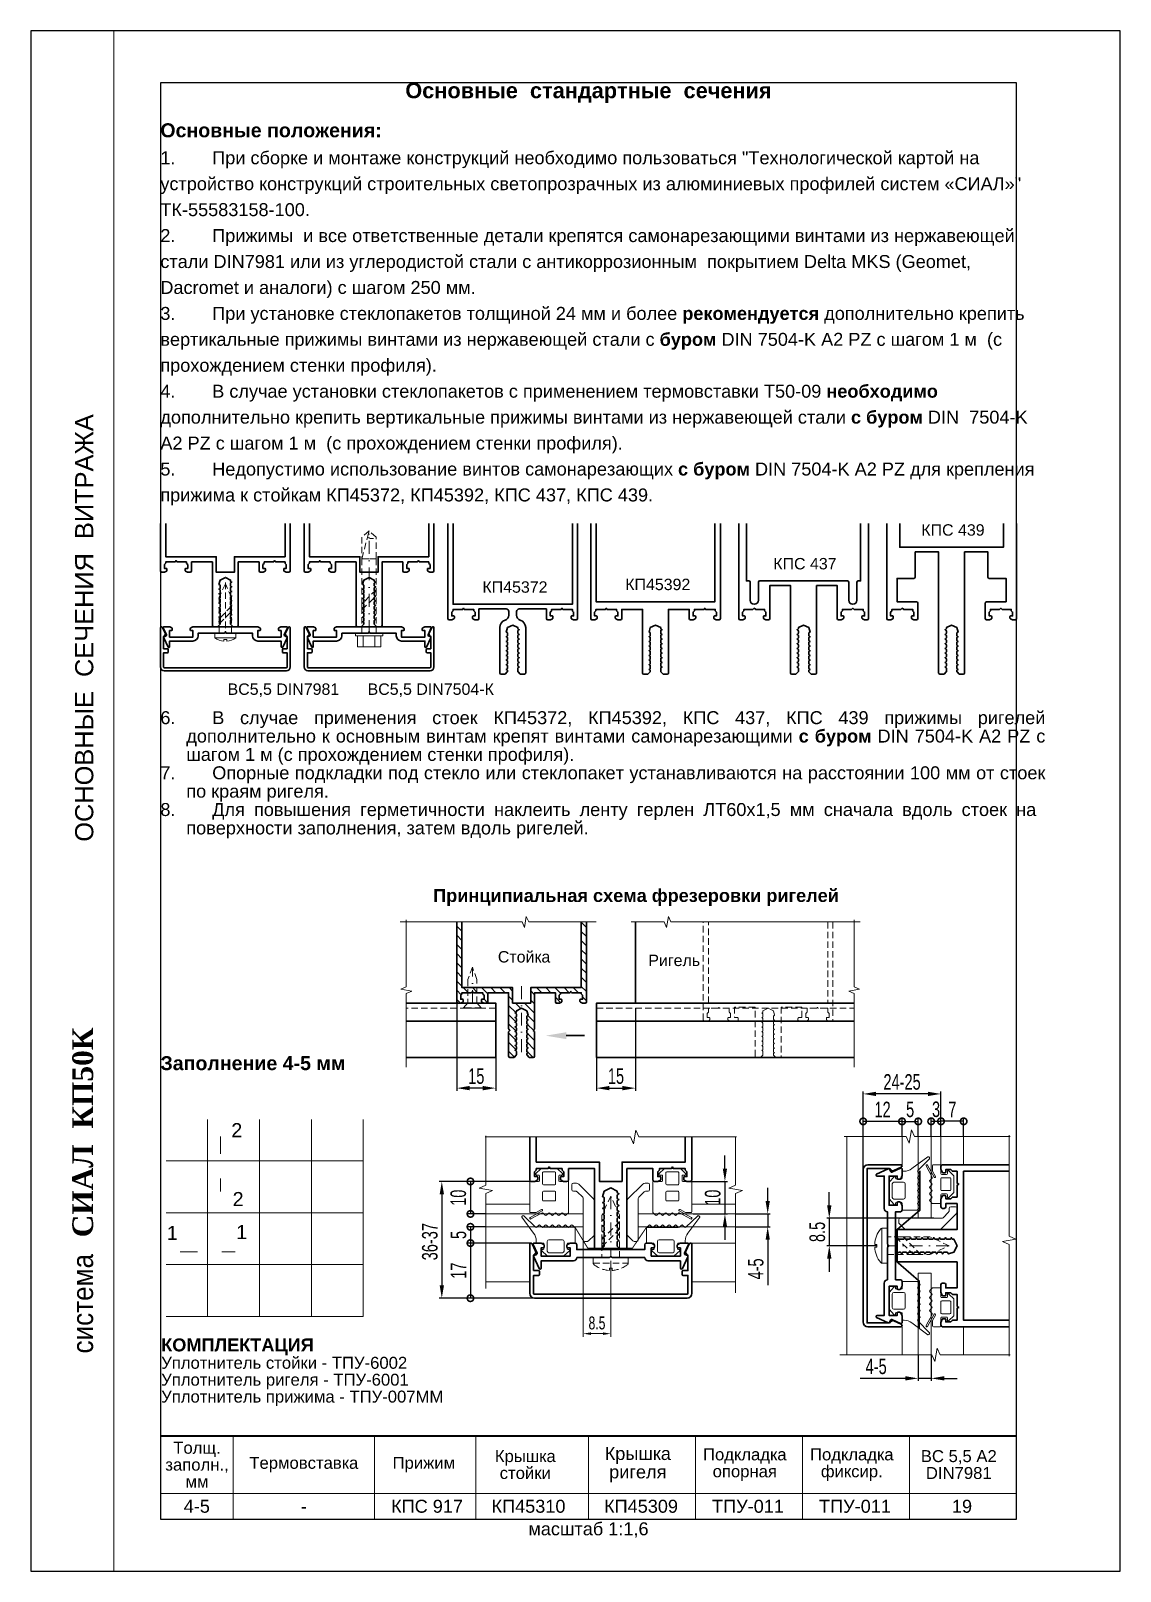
# Paper-space layout '2' of a CAD drawing. Extents: x 0 to 210, y 0 to 297.
# The model-space entities are those that its viewports show. They can reach past a viewport. Long polylines and large blocks are cut down to what shows.
import ezdxf
from ezdxf.enums import TextEntityAlignment as Align

# ---------------------------------------------------------------- set-up
doc = ezdxf.new("R2010")
doc.units = 0
doc.header["$LTSCALE"] = 5
doc.linetypes.add('DASHDOT', pattern=[1, 0.5, -0.25, 0, -0.25])
doc.linetypes.add('HIDDEN', pattern=[0.375, 0.25, -0.125])
doc.layers.get('0').update_dxf_attribs({"linetype": 'CONTINUOUS', "lineweight": 30})
doc.layers.get('DEFPOINTS').update_dxf_attribs({"linetype": 'CONTINUOUS'})
for name, color, linetype, lineweight in [('1', 6, 'DASHDOT', 13), ('2', 3, 'HIDDEN', 13), ('3', 1, 'CONTINUOUS', 20), ('Dimentions', 5, 'CONTINUOUS', 15), ('Glass', 5, 'CONTINUOUS', 20), ('Layer2', 7, 'HIDDEN', 9), ('Герлен', 7, 'CONTINUOUS', 60), ('Зигзаг', 1, 'CONTINUOUS', 15), ('Конструкции', 252, 'CONTINUOUS', 20), ('Подкладки', 1, 'CONTINUOUS', 20), ('Рамки', 1, 'CONTINUOUS', 15), ('Текстовый', 7, 'CONTINUOUS', 9), ('Уплотнители', 1, 'CONTINUOUS', 20)]:
    doc.layers.add(name, color=color, linetype=linetype, lineweight=lineweight)
doc.layers.add('Скрытые', color=14, linetype='CONTINUOUS', plot=False)
doc.styles.add('25', font='RUSS.SHX', dxfattribs={"width": 0.7, "height": 2.5})
doc.styles.add('3', font='RUSS.SHX', dxfattribs={"width": 0.7, "height": 3})
doc.styles.add('4', font='RUSS.shx', dxfattribs={"width": 0.7, "height": 3.5})
doc.styles.add('Каталожный', font='arial.ttf', dxfattribs={"height": 2.5})
doc.styles.add('Фирм', font='arial.ttf', dxfattribs={"height": 3.5})
doc.styles.add('Фирм5', font='timesbd.ttf', dxfattribs={"height": 4})
doc.dimstyles.new('MX1$0', dxfattribs={"dimtxt": 2.5, "dimasz": 3, "dimexe": 1.3, "dimexo": 0.6, "dimgap": 0.6, "dimtad": 1, "dimdsep": 46, "dimtxsty": '4', "dimcen": 0, "dimclrd": 256, "dimclre": 256, "dimclrt": 256, "dimaunit": 1, "dimadec": 0, "dimazin": 0, "dimtfac": 1, "dimtmove": 0, "dimatfit": 3, "dimfxl": 1, "dimtvp": 1, "dimtolj": 1, "dimlwd": -1, "dimlwe": -1, "dimarcsym": 0})
doc.dimstyles.new('MX1_6', dxfattribs={"dimtxt": 3, "dimasz": 2.5, "dimexe": 0.5, "dimexo": 0, "dimgap": 0.8, "dimtad": 1, "dimlfac": 1.6, "dimdsep": 46, "dimtxsty": '3', "dimcen": 0, "dimclrd": 256, "dimclre": 256, "dimclrt": 256, "dimaunit": 1, "dimadec": 0, "dimazin": 0, "dimtfac": 1, "dimtmove": 0, "dimatfit": 1, "dimfxl": 1, "dimtvp": 1, "dimtolj": 1, "dimtzin": 0, "dimarcsym": 0})

psp = doc.layouts.new('2')

msp = doc.modelspace()

# ---------------------------------------------------------------- texts
at = {"layer": 'Скрытые', "linetype": 'Continuous', "insert": (317.5, 7.9386), "char_height": 3.5, "width": 165, "attachment_point": 5, "style": 'Каталожный'}
msp.add_mtext('\\pxqc;{\\H0.71429x;масштаб 1:1,6}', dxfattribs=at)
at = {"layer": 'Текстовый'}
for s, height, style, p in [('ОСНОВНЫЕ  СЕЧЕНИЯ  ВИТРАЖА', 3.5, 'Фирм', (222.0431, 140.6503)), ('СИАЛ  КП50К', 4, 'Фирм5', (222, 64.3724))]:
    msp.add_text(s, height=height, rotation=90, dxfattribs=dict(at, style=style)).set_placement(p)
at = {"layer": 'Текстовый', "color": 1, "linetype": 'Continuous', "style": 'Каталожный'}
for s, p in [('2', (249.7029, 85.0524)), ('2', (249.9612, 71.7659)), ('1', (237.2757, 65.2137)), ('1', (250.6458, 65.3985))]:
    msp.add_text(s, height=2.72, dxfattribs=at).set_placement(p, align=Align.MIDDLE)
at = {"layer": 'Текстовый', "style": 'Фирм', "width": 0.9}
msp.add_text(' система ', height=4, rotation=90, dxfattribs=at).set_placement((222, 51.5762), align=Align.CENTER)
at = {"layer": 'Текстовый', "linetype": 'Continuous', "attachment_point": 1, "style": 'Каталожный'}
for s, insert, char_height, width in [('\\pxqc;{\\fArial|b1|i0|c204|p34;Основные  стандартные  сечения}', (235, 287), 3, 165), ('\\pxql;{\\fArial|b1|i0|c204|p34;Заполнение 4-5 мм}', (235, 99.3059), 2.7, 42.664921)]:
    msp.add_mtext(s, dxfattribs=dict(at, insert=insert, char_height=char_height, width=width))
at = {"layer": 'Текстовый', "linetype": 'Continuous', "line_spacing_factor": 0.85, "style": 'Каталожный'}
for s, insert, char_height, width, attachment_point in [('\\P\\pxr-2.0333,sm1.2;{\\fArial|b1|i0|c204|p34;\\H1.08x;Основные положения:\\fArial|b0|i0|c204|p34;\\P\\pi-2,l2,qj,t4;}1.^IПри сборке и монтаже конструкций необходимо пользоваться "Технологической картой на устройство конструкций строительных светопрозрачных из алюминиевых профилей систем «СИАЛ»" ТК-55583158-100.{\\fArial|b1|i0|c204|p34;\\C1; \\fArial|b0|i0|c204|p34;\\P}2.^IПрижимы  и все ответственные детали крепятся самонарезающими винтами из нержавеющей стали DIN7981 или из углеродистой стали с антикоррозионным  покрытием Delta MKS (Geomet, Dacromet и аналоги) с шагом 250 мм. \\P3.^IПри установке стеклопакетов толщиной 24 мм и более{\\fArial|b1|i0|c204|p34; рекомендуется} дополнительно крепить вертикальные прижимы винтами из нержавеющей стали с{\\fArial|b1|i0|c204|p34; буром} DIN 7504-K A2 PZ c шагом 1 м  (с прохождением стенки профиля). \\P4.^IВ случае установки стеклопакетов с применением термовставки Т50-09 {\\fArial|b1|i0|c204|p34;необходимо}  дополнительно крепить вертикальные прижимы винтами из нержавеющей стали {\\fArial|b1|i0|c204|p34;с буром} DIN  7504-K A2 PZ c шагом 1 м  (с прохождением стенки профиля).   \\P5.^IНедопустимо использование винтов самонарезающих {\\fArial|b1|i0|c204|p34;с буром} DIN 7504-K A2 PZ для крепления  прижима к стойкам КП45372, КП45392, КПС 437, КПС 439. ', (234.9721, 282.7129), 2.5, 165.027861, 1), ('\\P\\pxi-2,l2,r-2.0333,se1.0833,qj,t4;6.^IВ случае применения стоек КП45372, КП45392, КПС 437, КПС 439 прижимы ригелей дополнительно к основным винтам крепят винтами самонарезающими {\\fArial|b1|i0|c204|p34;с буром} DIN 7504-K A2 PZ c шагом 1 м (с прохождением стенки профиля). \\P7.^IОпорные подкладки под стекло или стеклопакет устанавливаются на расстоянии 100 мм от стоек  по краям ригеля.\\P8.^IДля повышения герметичности наклеить ленту герлен ЛТ60х1,5 мм сначала вдоль стоек на  поверхности заполнения, затем вдоль ригелей. ', (234.9721, 169.3587), 2.5, 165.027861, 1), ('{\\fArial|b1|i0|c204|p34;Принципиальная схема фрезеровки ригелей}', (326.6671, 129.9043), 2.5, 88.989497, 5), ('\\P\\pxql;{\\fArial|b1|i0|c204|p34;КОМПЛЕКТАЦИЯ\\P\\pi-2,l2,r-2.0333,se1.0833,t4;\\fArial|b0|i0|c204|p34;\\H0.92x;Уплотнитель стойки - ТПУ-6002\\PУплотнитель ригеля - ТПУ-6001\\PУплотнитель прижима - ТПУ-007ММ}', (235.1326, 48.4178), 2.5, 82.057985, 1), ('Толщ.\\Pзаполн.,\\Pмм', (242.0404, 20.5434), 2.3, 27.25, 5), ('Крышка ригеля', (327.0116, 20.5434), 2.5, 19.023234, 5), ('Термовставка', (262.625, 20.5434), 2.3, 27.25, 5), ('Прижим', (285.7616, 20.5434), 2.3, 27.25, 5), ('Крышка \\Pстойки', (305.3219, 20.5434), 2.3, 27.25, 5), ('Подкладка опорная', (347.6366, 20.5434), 2.3, 27.25, 5), ('Подкладка фиксир.', (368.2616, 20.5434), 2.3, 27.25, 5), ('ВС 5,5 А2\\PDIN7981', (388.8866, 20.5434), 2.3, 27.25, 5), ('4-5', (242, 12.5), 2.5, 14, 5), ('-', (262.625, 12.5), 2.5, 27.25, 5), ('КПС 917', (286.3797, 12.5), 2.5, 14, 5), ('КП45310', (305.94, 12.5), 2.5, 14, 5), ('КП45309', (327.6297, 12.5), 2.5, 14, 5), ('ТПУ-011', (348.2547, 12.5), 2.5, 14, 5), ('ТПУ-011', (368.8797, 12.5), 2.5, 14, 5), ('19', (389.5047, 12.5), 2.5, 14, 5)]:
    msp.add_mtext(s, dxfattribs=dict(at, insert=insert, char_height=char_height, width=width, attachment_point=attachment_point))
at = {"layer": 'Текстовый', "color": 1, "linetype": 'Continuous', "char_height": 2.2, "width": 12.313908, "attachment_point": 1, "style": 'Каталожный'}
for s, insert in [('\\pxql;КПС 439', (381.6653, 201.8565)), ('\\pxql;КПС 437', (353.1265, 195.3565)), ('\\pxql;КП45372', (297.0593, 190.8565)), ('\\pxql;КП45392', (324.5909, 191.3565)), ('\\pxql;Стойка', (300.0339, 119.5592)), ('\\pxql;Ригель', (329.0361, 118.8769))]:
    msp.add_mtext(s, dxfattribs=dict(at, insert=insert))
at = {"layer": 'Текстовый', "color": 1, "linetype": 'Continuous', "char_height": 2.2, "attachment_point": 1, "style": 'Каталожный'}
for s, insert in [('\\pxqc;ВС5,5 DIN7981', (247.9315, 171.1656)), ('\\pxqc;ВС5,5 DIN7504-К', (274.9227, 171.1656))]:
    msp.add_mtext(s, dxfattribs=dict(at, insert=insert))

# ---------------------------------------------------------------- blocks, each defined once
blk = doc.blocks.new('*D1073')
at = {"layer": 'DEFPOINTS', "color": 0, "linetype": 'Continuous', "transparency": 16777216}
for p in [(292.12, 110.62), (299.62, 99.03), (292.12, 93.14)]:
    blk.add_point(p, dxfattribs=at)
at = {"layer": 'Dimentions', "linetype": 'Continuous', "lineweight": -2, "transparency": 16777216}
for p, q in [((292.12, 110.62), (292.12, 92.64)), ((299.62, 99.03), (299.62, 92.64)), ((297.12, 93.14), (294.62, 93.14))]:
    blk.add_line(p, q, dxfattribs=at)
at = {"layer": 'Dimentions', "linetype": 'Continuous', "transparency": 16777216}
for points in [[(294.62, 93.56), (294.62, 92.72), (292.12, 93.14)], [(297.12, 93.56), (297.12, 92.72), (299.62, 93.14)]]:
    blk.add_solid(points, dxfattribs=at)
at = {"layer": 'Dimentions', "linetype": 'Continuous', "transparency": 16777216, "insert": (295.87, 95.44), "char_height": 3, "attachment_point": 5, "style": '3'}
blk.add_mtext('\\A1;15', dxfattribs=at)
blk = doc.blocks.new('*D1074')
at = {"layer": 'DEFPOINTS', "color": 0, "linetype": 'Continuous', "transparency": 16777216}
for p in [(326.55, 108.53), (319.05, 99.03), (326.55, 93.14)]:
    blk.add_point(p, dxfattribs=at)
at = {"layer": 'Dimentions', "linetype": 'Continuous', "lineweight": -2, "transparency": 16777216}
for p, q in [((326.55, 108.53), (326.55, 92.64)), ((319.05, 99.03), (319.05, 92.64)), ((321.55, 93.14), (324.05, 93.14))]:
    blk.add_line(p, q, dxfattribs=at)
at = {"layer": 'Dimentions', "linetype": 'Continuous', "transparency": 16777216}
for points in [[(321.55, 93.56), (321.55, 92.72), (319.05, 93.14)], [(324.05, 93.56), (324.05, 92.72), (326.55, 93.14)]]:
    blk.add_solid(points, dxfattribs=at)
at = {"layer": 'Dimentions', "linetype": 'Continuous', "transparency": 16777216, "insert": (322.8, 95.44), "char_height": 3, "attachment_point": 5, "style": '3'}
blk.add_mtext('\\A1;15', dxfattribs=at)
blk = doc.blocks.new('*D375')
at = {"layer": 'DEFPOINTS', "color": 0, "transparency": 16777216}
for p in [(337.11, 75.14), (337.71, 68.89), (343.8, 68.89)]:
    blk.add_point(p, dxfattribs=at)
at = {"layer": 'Dimentions', "lineweight": -2, "transparency": 16777216}
for p, q in [((343.8, 77.64), (343.8, 80.14)), ((337.11, 75.14), (344.3, 75.14)), ((343.8, 75.14), (343.8, 68.89)), ((337.71, 68.89), (344.3, 68.89)), ((343.8, 66.39), (343.8, 63.89))]:
    blk.add_line(p, q, dxfattribs=at)
at = {"layer": 'Dimentions', "transparency": 16777216}
for points in [[(343.39, 77.64), (344.22, 77.64), (343.8, 75.14)], [(343.39, 66.39), (344.22, 66.39), (343.8, 68.89)]]:
    blk.add_solid(points, dxfattribs=at)
at = {"layer": 'Dimentions', "transparency": 16777216, "insert": (341.46, 72.01), "char_height": 3, "attachment_point": 5, "rotation": 90, "style": '3'}
blk.add_mtext('\\A1;10', dxfattribs=at)
blk = doc.blocks.new('*D376')
at = {"layer": 'DEFPOINTS', "color": 0, "linetype": 'Continuous', "transparency": 16777216}
for p in [(345.87, 68.89), (345.87, 66.39), (352.05, 66.39)]:
    blk.add_point(p, dxfattribs=at)
at = {"layer": 'Dimentions', "linetype": 'Continuous', "lineweight": -2, "transparency": 16777216}
for p, q in [((352.05, 71.39), (352.05, 73.89)), ((345.87, 68.89), (352.55, 68.89)), ((352.05, 68.89), (352.05, 66.39)), ((345.87, 66.39), (352.55, 66.39)), ((352.05, 63.89), (352.05, 55.17))]:
    blk.add_line(p, q, dxfattribs=at)
at = {"layer": 'Dimentions', "linetype": 'Continuous', "transparency": 16777216}
for points in [[(351.64, 71.39), (352.47, 71.39), (352.05, 68.89)], [(351.64, 63.89), (352.47, 63.89), (352.05, 66.39)]]:
    blk.add_solid(points, dxfattribs=at)
at = {"layer": 'Dimentions', "linetype": 'Continuous', "transparency": 16777216, "insert": (349.75, 58.28), "char_height": 3, "attachment_point": 5, "rotation": 90, "style": '3'}
blk.add_mtext('\\A1;4-5', dxfattribs=at)
blk = doc.blocks.new('_DotSmall')
at = {"color": 0, "linetype": 'ByBlock', "const_width": 0.5}
blk.add_lwpolyline([(-0.0625, 0, 1), (0.0625, 0, 1)], format="xyb", close=True, dxfattribs=at)
blk = doc.blocks.new('*D377')
at = {"layer": 'DEFPOINTS', "color": 0, "linetype": 'Continuous', "transparency": 16777216}
for p in [(306.17, 75.14), (294.75, 68.89), (297.73, 68.89)]:
    blk.add_point(p, dxfattribs=at)
at = {"layer": 'Dimentions', "linetype": 'Continuous', "lineweight": -2, "transparency": 16777216}
for p, q in [((306.17, 75.14), (294.25, 75.14)), ((294.75, 75.14), (294.75, 68.89)), ((297.73, 68.89), (294.25, 68.89))]:
    blk.add_line(p, q, dxfattribs=at)
at = {"layer": 'Dimentions', "linetype": 'Continuous', "lineweight": -2, "transparency": 16777216, "xscale": 2.5, "yscale": 2.5, "zscale": 2.5}
for p, rotation in [((294.75, 75.14), 90), ((294.75, 68.89), 270)]:
    blk.add_blockref('_DotSmall', p, dxfattribs=dict(at, rotation=rotation))
at = {"layer": 'Dimentions', "linetype": 'Continuous', "transparency": 16777216, "insert": (292.41, 72.01), "char_height": 3, "attachment_point": 5, "rotation": 90, "style": '3'}
blk.add_mtext('\\A1;\\A1;10 ', dxfattribs=at)
blk = doc.blocks.new('*D378')
at = {"layer": 'DEFPOINTS', "color": 0, "linetype": 'Continuous', "transparency": 16777216}
for p in [(297.73, 66.39), (294.75, 63.26), (297.98, 63.26)]:
    blk.add_point(p, dxfattribs=at)
at = {"layer": 'Dimentions', "linetype": 'Continuous', "lineweight": -2, "transparency": 16777216}
for p, q in [((297.73, 66.39), (294.25, 66.39)), ((294.75, 66.39), (294.75, 63.26)), ((297.98, 63.26), (294.25, 63.26))]:
    blk.add_line(p, q, dxfattribs=at)
at = {"layer": 'Dimentions', "linetype": 'Continuous', "lineweight": -2, "transparency": 16777216, "xscale": 2.5, "yscale": 2.5, "zscale": 2.5}
for p, rotation in [((294.75, 66.39), 90), ((294.75, 63.26), 270)]:
    blk.add_blockref('_DotSmall', p, dxfattribs=dict(at, rotation=rotation))
at = {"layer": 'Dimentions', "linetype": 'Continuous', "transparency": 16777216, "insert": (292.45, 64.83), "char_height": 3, "attachment_point": 5, "rotation": 90, "style": '3'}
blk.add_mtext('\\A1;\\A1;5 ', dxfattribs=at)
blk = doc.blocks.new('*D379')
at = {"layer": 'DEFPOINTS', "color": 0, "linetype": 'Continuous', "transparency": 16777216}
for p in [(306.42, 63.26), (294.75, 52.64), (308.44, 52.64)]:
    blk.add_point(p, dxfattribs=at)
at = {"layer": 'Dimentions', "linetype": 'Continuous', "lineweight": -2, "transparency": 16777216}
for p, q in [((306.42, 63.26), (294.25, 63.26)), ((294.75, 63.26), (294.75, 52.64)), ((308.44, 52.64), (294.25, 52.64))]:
    blk.add_line(p, q, dxfattribs=at)
at = {"layer": 'Dimentions', "linetype": 'Continuous', "lineweight": -2, "transparency": 16777216, "xscale": 2.5, "yscale": 2.5, "zscale": 2.5}
for p, rotation in [((294.75, 63.26), 90), ((294.75, 52.64), 270)]:
    blk.add_blockref('_DotSmall', p, dxfattribs=dict(at, rotation=rotation))
at = {"layer": 'Dimentions', "linetype": 'Continuous', "transparency": 16777216, "insert": (292.45, 57.95), "char_height": 3, "attachment_point": 5, "rotation": 90, "style": '3'}
blk.add_mtext('\\A1;\\A1;17 ', dxfattribs=at)
blk = doc.blocks.new('*D380')
at = {"layer": 'DEFPOINTS', "color": 0, "linetype": 'Continuous', "transparency": 16777216}
for p in [(303.77, 75.14), (289.23, 52.64), (307.73, 52.64)]:
    blk.add_point(p, dxfattribs=at)
at = {"layer": 'Dimentions', "linetype": 'Continuous', "lineweight": -2, "transparency": 16777216}
for p, q in [((303.77, 75.14), (288.73, 75.14)), ((289.23, 72.64), (289.23, 55.14)), ((307.73, 52.64), (288.73, 52.64))]:
    blk.add_line(p, q, dxfattribs=at)
at = {"layer": 'Dimentions', "linetype": 'Continuous', "transparency": 16777216}
for points in [[(288.81, 72.64), (289.65, 72.64), (289.23, 75.14)], [(288.81, 55.14), (289.65, 55.14), (289.23, 52.64)]]:
    blk.add_solid(points, dxfattribs=at)
at = {"layer": 'Dimentions', "linetype": 'Continuous', "transparency": 16777216, "insert": (286.93, 63.53), "char_height": 3, "width": 3, "attachment_point": 5, "rotation": 90, "style": '3'}
blk.add_mtext('\\A1;36-37', dxfattribs=at)
blk = doc.blocks.new('*D381')
at = {"layer": 'DEFPOINTS', "color": 0, "linetype": 'Continuous', "transparency": 16777216}
for p in [(316.48, 64.93), (321.79, 60.45), (321.79, 45.8)]:
    blk.add_point(p, dxfattribs=at)
at = {"layer": 'Dimentions', "linetype": 'Continuous', "transparency": 16777216}
for p, q in [((316.48, 64.33), (316.48, 45.2)), ((321.79, 59.85), (321.79, 45.2)), ((317.98, 45.8), (320.29, 45.8))]:
    blk.add_line(p, q, dxfattribs=at)
for points in [[(317.98, 46.05), (317.98, 45.55), (316.48, 45.8)], [(320.29, 46.05), (320.29, 45.55), (321.79, 45.8)]]:
    blk.add_solid(points, dxfattribs=at)
at = {"layer": 'Dimentions', "linetype": 'Continuous', "transparency": 16777216, "insert": (319.14, 47.85), "char_height": 2.5, "attachment_point": 5, "style": '25'}
blk.add_mtext('\\A1;8.5', dxfattribs=at)
blk = doc.blocks.new('*D382')
at = {"layer": 'DEFPOINTS', "color": 0, "linetype": 'Continuous', "transparency": 16777216}
for p in [(370.45, 92.02), (370.45, 86.18), (385.45, 85.52)]:
    blk.add_point(p, dxfattribs=at)
at = {"layer": 'Dimentions', "linetype": 'Continuous', "lineweight": -2, "transparency": 16777216}
for p, q in [((370.45, 86.18), (370.45, 92.52)), ((385.45, 85.52), (385.45, 92.52)), ((382.95, 92.02), (372.95, 92.02))]:
    blk.add_line(p, q, dxfattribs=at)
at = {"layer": 'Dimentions', "linetype": 'Continuous', "transparency": 16777216}
for points in [[(372.95, 92.44), (372.95, 91.61), (370.45, 92.02)], [(382.95, 92.44), (382.95, 91.61), (385.45, 92.02)]]:
    blk.add_solid(points, dxfattribs=at)
at = {"layer": 'Dimentions', "linetype": 'Continuous', "transparency": 16777216, "insert": (377.95, 94.32), "char_height": 3, "attachment_point": 5, "style": '3'}
blk.add_mtext('\\A1;24-25', dxfattribs=at)
blk = doc.blocks.new('*D383')
at = {"layer": 'DEFPOINTS', "color": 0, "linetype": 'Continuous', "transparency": 16777216}
for p in [(370.45, 86.73), (377.95, 86.44), (370.45, 77.44)]:
    blk.add_point(p, dxfattribs=at)
at = {"layer": 'Dimentions', "linetype": 'Continuous', "lineweight": -2, "transparency": 16777216}
for p, q in [((370.45, 77.44), (370.45, 87.23)), ((377.95, 86.73), (370.45, 86.73)), ((377.95, 86.44), (377.95, 87.23))]:
    blk.add_line(p, q, dxfattribs=at)
at = {"layer": 'Dimentions', "linetype": 'Continuous', "lineweight": -2, "transparency": 16777216, "xscale": 2.5, "yscale": 2.5, "zscale": 2.5, "rotation": 180}
blk.add_blockref('_DotSmall', (370.45, 86.73), dxfattribs=at)
at = {"layer": 'Dimentions', "linetype": 'Continuous', "lineweight": -2, "transparency": 16777216, "xscale": 2.5, "yscale": 2.5, "zscale": 2.5}
blk.add_blockref('_DotSmall', (377.95, 86.73), dxfattribs=at)
at = {"layer": 'Dimentions', "linetype": 'Continuous', "transparency": 16777216, "insert": (374.2, 89.03), "char_height": 3, "attachment_point": 5, "style": '3'}
blk.add_mtext('\\A1;12', dxfattribs=at)
blk = doc.blocks.new('*D384')
at = {"layer": 'DEFPOINTS', "color": 0, "linetype": 'Continuous', "transparency": 16777216}
for p in [(385.45, 86.74), (383.57, 83.8), (385.45, 83.8)]:
    blk.add_point(p, dxfattribs=at)
at = {"layer": 'Dimentions', "linetype": 'Continuous', "lineweight": -2, "transparency": 16777216}
for p, q in [((383.57, 83.8), (383.57, 87.24)), ((383.57, 86.74), (385.45, 86.74)), ((385.45, 83.8), (385.45, 87.24))]:
    blk.add_line(p, q, dxfattribs=at)
at = {"layer": 'Dimentions', "linetype": 'Continuous', "lineweight": -2, "transparency": 16777216, "xscale": 2.5, "yscale": 2.5, "zscale": 2.5, "rotation": 180}
blk.add_blockref('_DotSmall', (383.57, 86.74), dxfattribs=at)
at = {"layer": 'Dimentions', "linetype": 'Continuous', "lineweight": -2, "transparency": 16777216, "xscale": 2.5, "yscale": 2.5, "zscale": 2.5}
blk.add_blockref('_DotSmall', (385.45, 86.74), dxfattribs=at)
at = {"layer": 'Dimentions', "linetype": 'Continuous', "transparency": 16777216, "insert": (384.51, 89.04), "char_height": 3, "attachment_point": 5, "style": '3'}
blk.add_mtext('\\A1;3', dxfattribs=at)
blk = doc.blocks.new('*D385')
at = {"layer": 'DEFPOINTS', "color": 0, "linetype": 'Continuous', "transparency": 16777216}
for p in [(385.45, 86.74), (385.45, 83.8), (389.82, 83.8)]:
    blk.add_point(p, dxfattribs=at)
at = {"layer": 'Dimentions', "linetype": 'Continuous', "lineweight": -2, "transparency": 16777216}
for p, q in [((385.45, 83.8), (385.45, 87.24)), ((389.82, 86.74), (385.45, 86.74)), ((389.82, 83.8), (389.82, 87.24))]:
    blk.add_line(p, q, dxfattribs=at)
at = {"layer": 'Dimentions', "linetype": 'Continuous', "lineweight": -2, "transparency": 16777216, "xscale": 2.5, "yscale": 2.5, "zscale": 2.5, "rotation": 180}
blk.add_blockref('_DotSmall', (385.45, 86.74), dxfattribs=at)
at = {"layer": 'Dimentions', "linetype": 'Continuous', "lineweight": -2, "transparency": 16777216, "xscale": 2.5, "yscale": 2.5, "zscale": 2.5}
blk.add_blockref('_DotSmall', (389.82, 86.74), dxfattribs=at)
at = {"layer": 'Dimentions', "linetype": 'Continuous', "transparency": 16777216, "insert": (387.64, 89.04), "char_height": 3, "attachment_point": 5, "style": '3'}
blk.add_mtext('\\A1;7', dxfattribs=at)
blk = doc.blocks.new('*D386')
at = {"layer": 'DEFPOINTS', "color": 0, "linetype": 'Continuous', "transparency": 16777216}
for p in [(381.07, 86.72), (377.95, 83.8), (381.07, 83.8)]:
    blk.add_point(p, dxfattribs=at)
at = {"layer": 'Dimentions', "linetype": 'Continuous', "lineweight": -2, "transparency": 16777216}
for p, q in [((377.95, 83.8), (377.95, 87.22)), ((377.95, 86.72), (381.07, 86.72)), ((381.07, 83.8), (381.07, 87.22))]:
    blk.add_line(p, q, dxfattribs=at)
at = {"layer": 'Dimentions', "linetype": 'Continuous', "lineweight": -2, "transparency": 16777216, "xscale": 2.5, "yscale": 2.5, "zscale": 2.5, "rotation": 180}
blk.add_blockref('_DotSmall', (377.95, 86.72), dxfattribs=at)
at = {"layer": 'Dimentions', "linetype": 'Continuous', "lineweight": -2, "transparency": 16777216, "xscale": 2.5, "yscale": 2.5, "zscale": 2.5}
blk.add_blockref('_DotSmall', (381.07, 86.72), dxfattribs=at)
at = {"layer": 'Dimentions', "linetype": 'Continuous', "transparency": 16777216, "insert": (379.51, 89.02), "char_height": 3, "attachment_point": 5, "style": '3'}
blk.add_mtext('\\A1;\\A1;5 ', dxfattribs=at)
blk = doc.blocks.new('*D387')
at = {"layer": 'DEFPOINTS', "color": 0, "linetype": 'Continuous', "transparency": 16777216}
for p in [(384.09, 68.06), (363.92, 62.75), (373.11, 62.75)]:
    blk.add_point(p, dxfattribs=at)
at = {"layer": 'Dimentions', "linetype": 'Continuous', "lineweight": -2, "transparency": 16777216}
for p, q in [((363.92, 70.56), (363.92, 73.06)), ((384.09, 68.06), (363.42, 68.06)), ((363.92, 68.06), (363.92, 62.75)), ((373.11, 62.75), (363.42, 62.75)), ((363.92, 60.25), (363.92, 57.75))]:
    blk.add_line(p, q, dxfattribs=at)
at = {"layer": 'Dimentions', "linetype": 'Continuous', "transparency": 16777216}
for points in [[(363.5, 70.56), (364.34, 70.56), (363.92, 68.06)], [(363.5, 60.25), (364.34, 60.25), (363.92, 62.75)]]:
    blk.add_solid(points, dxfattribs=at)
at = {"layer": 'Dimentions', "linetype": 'Continuous', "transparency": 16777216, "insert": (361.62, 65.41), "char_height": 3, "attachment_point": 5, "rotation": 90, "style": '3'}
blk.add_mtext('\\A1;8.5', dxfattribs=at)
blk = doc.blocks.new('*D388')
at = {"layer": 'DEFPOINTS', "color": 0, "linetype": 'Continuous', "transparency": 16777216}
for p in [(381.07, 41.7), (383.57, 41.7), (383.57, 37.18)]:
    blk.add_point(p, dxfattribs=at)
at = {"layer": 'Dimentions', "linetype": 'Continuous', "lineweight": -2, "transparency": 16777216}
for p, q in [((381.07, 41.7), (381.07, 36.68)), ((383.57, 41.7), (383.57, 36.68)), ((378.57, 37.18), (369.85, 37.18)), ((383.57, 37.18), (381.07, 37.18)), ((386.07, 37.18), (388.57, 37.18))]:
    blk.add_line(p, q, dxfattribs=at)
at = {"layer": 'Dimentions', "linetype": 'Continuous', "transparency": 16777216}
for points in [[(378.57, 37.6), (378.57, 36.77), (381.07, 37.18)], [(386.07, 37.6), (386.07, 36.77), (383.57, 37.18)]]:
    blk.add_solid(points, dxfattribs=at)
at = {"layer": 'Dimentions', "linetype": 'Continuous', "transparency": 16777216, "insert": (372.96, 39.48), "char_height": 3, "attachment_point": 5, "style": '3'}
blk.add_mtext('\\A1;4-5 ', dxfattribs=at)

# ---------------------------------------------------------------- dimensions: what is measured, and where the dimension line sits
at = {"layer": 'Dimentions', "linetype": 'Continuous'}
for base, p1, p2, angle, text, picture, middle in [((292.1151, 93.1398), (299.6151, 99.031), (292.1151, 110.6164), 180, '15', '*D1073', (295.8651, 95.4398)), ((352.0535, 66.3881), (345.8728, 68.8881), (345.8728, 66.3881), 90, '4-5', '*D376', (349.7535, 58.2781))]:
    dim = msp.add_linear_dim(base=base, p1=p1, p2=p2, angle=angle, text=text, dimstyle='MX1_6', dxfattribs=at)
    dim.commit()
    dim.dimension.update_dxf_attribs({"geometry": picture, "text_midpoint": middle})
for base, p1, p2, text, picture, middle in [((326.5525, 93.1398), (319.0525, 99.031), (326.5525, 108.531), '15', '*D1074', (322.8025, 95.4398)), ((370.4476, 92.0232), (385.4489, 85.5167), (370.4476, 86.1844), '<>-25', '*D382', (377.9482, 94.3232))]:
    dim = msp.add_linear_dim(base=base, p1=p1, p2=p2, text=text, dimstyle='MX1_6', dxfattribs=at)
    dim.commit()
    dim.dimension.update_dxf_attribs({"geometry": picture, "text_midpoint": middle})
for base, p1, p2, picture, middle in [((370.4476, 86.73), (377.9476, 86.4406), (370.4476, 77.4368), '*D383', (374.1976, 89.03)), ((385.4489, 86.7365), (389.8239, 83.7969), (385.4489, 83.7969), '*D385', (387.6364, 89.0365))]:
    dim = msp.add_linear_dim(base=base, p1=p1, p2=p2, dimstyle='MX1_6', override={"dimblk1": 'DotSmall', "dimblk2": 'DotSmall', "dimsah": 1}, dxfattribs=at)
    dim.commit()
    dim.dimension.update_dxf_attribs({"geometry": picture, "text_midpoint": middle})
dim = msp.add_linear_dim(base=(381.0726, 86.7186), p1=(377.9476, 83.7969), p2=(381.0726, 83.7969), text='\\A1;<> ', dimstyle='MX1_6', override={"dimblk1": 'DotSmall', "dimblk2": 'DotSmall', "dimsah": 1}, dxfattribs=at)
dim.commit()
dim.dimension.update_dxf_attribs({"geometry": '*D386', "text_midpoint": (379.5101, 86.7186), "dimtype": 160})
for base, p1, p2, dimstyle, override, picture, middle in [((385.4489, 86.7365), (383.5726, 83.7969), (385.4489, 83.7969), 'MX1_6', {"dimblk1": 'DotSmall', "dimblk2": 'DotSmall', "dimsah": 1}, '*D384', (384.5107, 86.7365)), ((321.7937, 45.8039), (316.4812, 64.9264), (321.7937, 60.4506), 'MX1$0', {"dimtxt": 3, "dimasz": 1.5, "dimexe": 0.6, "dimgap": 0.8, "dimdec": 1, "dimlfac": 1.6, "dimtxsty": '25', "dimfxl": 1.25}, '*D381', (319.1374, 45.8039))]:
    dim = msp.add_linear_dim(base=base, p1=p1, p2=p2, dimstyle=dimstyle, override=override, dxfattribs=at)
    dim.commit()
    dim.dimension.update_dxf_attribs({"geometry": picture, "text_midpoint": middle, "dimtype": 160})
at = {"layer": 'Dimentions'}
dim = msp.add_linear_dim(base=(343.8024, 68.8881), p1=(337.1062, 75.1381), p2=(337.7131, 68.8881), angle=90, dimstyle='MX1_6', dxfattribs=at)
dim.commit()
dim.dimension.update_dxf_attribs({"geometry": '*D375', "text_midpoint": (341.4596, 72.0131)})
at = {"layer": 'Dimentions', "linetype": 'Continuous'}
dim = msp.add_linear_dim(base=(289.2296, 52.6381), p1=(303.7742, 75.1381), p2=(307.7253, 52.6381), angle=90, text='<>-37', dimstyle='MX1_6', dxfattribs=at)
dim.commit()
dim.dimension.update_dxf_attribs({"geometry": '*D380', "text_midpoint": (289.2296, 63.5269), "dimtype": 160})
for base, p1, p2, picture, middle in [((294.7535, 68.8881), (306.1687, 75.1381), (297.7312, 68.8881), '*D377', (294.7535, 72.0131)), ((294.7535, 63.2631), (297.7312, 66.3881), (297.9779, 63.2631), '*D378', (294.7535, 64.8256)), ((294.7535, 52.6381), (306.4187, 63.2631), (308.4422, 52.6381), '*D379', (294.7535, 57.9506))]:
    dim = msp.add_linear_dim(base=base, p1=p1, p2=p2, angle=90, text='\\A1;<> ', dimstyle='MX1_6', override={"dimblk1": 'DotSmall', "dimblk2": 'DotSmall', "dimsah": 1}, dxfattribs=at)
    dim.commit()
    dim.dimension.update_dxf_attribs({"geometry": picture, "text_midpoint": middle, "dimtype": 160})
dim = msp.add_linear_dim(base=(363.9202, 62.7493), p1=(384.095, 68.0618), p2=(373.1099, 62.7493), angle=90, dimstyle='MX1_6', dxfattribs=at)
dim.commit()
dim.dimension.update_dxf_attribs({"geometry": '*D387', "text_midpoint": (361.6202, 65.4055)})
dim = msp.add_linear_dim(base=(383.5726, 37.1828), p1=(381.0726, 41.7016), p2=(383.5726, 41.7016), text='4-5 ', dimstyle='MX1_6', dxfattribs=at)
dim.commit()
dim.dimension.update_dxf_attribs({"geometry": '*D388', "text_midpoint": (372.9626, 37.1828), "dimtype": 160})

# ---------------------------------------------------------------- hatches: boundary and pattern name
at = {"layer": 'Уплотнители'}
h = msp.add_hatch(dxfattribs=at)
h.set_pattern_fill('ANSI31', color=256, scale=10, angle=90, style=0)
h.set_pattern_definition([(135, (2341.686, 91.8262), (-0.8838835, -0.8838835), [])])
edge = h.paths.add_edge_path()
edge.add_line((304.6976, 125.1755), (292.1151, 125.1755))
edge.add_line((292.1151, 125.1755), (292.1151, 109.781))
edge.add_arc((292.3651, 109.781), 0.25, 180, 270)
edge.add_line((292.3651, 109.531), (292.8297, 109.531))
edge.add_arc((292.8297, 109.681), 0.15, 270, 296.565051)
edge.add_line((292.8967, 109.5468), (293.2822, 109.7395))
edge.add_arc((293.2151, 109.8737), 0.15, 296.565051, 360)
edge.add_line((293.3651, 109.8737), (293.3651, 110.131))
edge.add_arc((293.2151, 110.131), 0.15, 0, 90)
edge.add_line((293.2151, 110.281), (292.8651, 110.281))
edge.add_line((292.8651, 110.281), (292.8651, 111.031))
edge.add_line((292.8651, 111.031), (293.0711, 111.237))
edge.add_arc((292.9651, 111.3431), 0.15, 315, 360)
edge.add_line((293.1151, 111.3431), (293.1151, 111.531))
edge.add_line((293.1151, 111.531), (294.8974, 111.531))
edge.add_arc((294.8974, 111.681), 0.15, 270, 333.434949)
edge.add_line((295.0315, 111.6139), (295.1151, 111.781))
edge.add_line((295.1151, 111.781), (295.1986, 111.6139))
edge.add_arc((295.3328, 111.681), 0.15, 206.565051, 270)
edge.add_line((295.3328, 111.531), (297.1151, 111.531))
edge.add_line((297.1151, 111.531), (297.1151, 111.3431))
edge.add_arc((297.2651, 111.3431), 0.15, 180, 225)
edge.add_line((297.159, 111.237), (297.3651, 111.031))
edge.add_line((297.3651, 111.031), (297.3651, 110.281))
edge.add_line((297.3651, 110.281), (297.0151, 110.281))
edge.add_arc((297.0151, 110.131), 0.15, 90, 180)
edge.add_line((296.8651, 110.131), (296.8651, 109.8737))
edge.add_arc((297.0151, 109.8737), 0.15, 180, 243.434949)
edge.add_line((296.948, 109.7395), (297.3334, 109.5468))
edge.add_arc((297.4005, 109.681), 0.15, 243.434949, 270)
edge.add_line((297.4005, 109.531), (297.8651, 109.531))
edge.add_arc((297.8651, 109.781), 0.25, 270, 360)
edge.add_line((298.1151, 109.781), (298.1151, 111.531))
edge.add_line((298.1151, 111.531), (302.1151, 111.531))
edge.add_line((302.1151, 111.531), (302.1151, 104.5931))
edge.add_arc((302.2651, 104.5931), 0.15, 180, 225)
edge.add_line((302.159, 104.487), (302.3651, 104.281))
edge.add_line((302.3651, 104.281), (302.159, 104.0749))
edge.add_arc((302.2651, 103.9688), 0.15, 135, 180)
edge.add_line((302.1151, 103.9688), (302.1151, 99.281))
edge.add_arc((302.3651, 99.281), 0.25, 180, 270)
edge.add_line((302.3651, 99.031), (303.0529, 99.031))
edge.add_arc((303.0529, 99.181), 0.15, 270, 315)
edge.add_line((303.159, 99.0749), (303.5711, 99.487))
edge.add_arc((303.4651, 99.5931), 0.15, 315, 360)
edge.add_line((303.6151, 99.5931), (303.6151, 100.2133))
edge.add_arc((303.4651, 100.2133), 0.15, 360, 423.434949)
edge.add_line((303.5322, 100.3474), (303.3651, 100.431))
edge.add_line((303.3651, 100.431), (303.5322, 100.5145))
edge.add_arc((303.4651, 100.6487), 0.15, 296.565051, 360)
edge.add_line((303.6151, 100.6487), (303.6151, 101.1133))
edge.add_arc((303.4651, 101.1133), 0.15, 0, 63.434949)
edge.add_line((303.5322, 101.2474), (303.3651, 101.331))
edge.add_line((303.3651, 101.331), (303.5322, 101.4145))
edge.add_arc((303.4651, 101.5487), 0.15, 296.565051, 360)
edge.add_line((303.6151, 101.5487), (303.6151, 102.0133))
edge.add_arc((303.4651, 102.0133), 0.15, 0, 63.434949)
edge.add_line((303.5322, 102.1474), (303.3651, 102.231))
edge.add_line((303.3651, 102.231), (303.5322, 102.3145))
edge.add_arc((303.4651, 102.4487), 0.15, 296.565051, 360)
edge.add_line((303.6151, 102.4487), (303.6151, 102.9133))
edge.add_arc((303.4651, 102.9133), 0.15, 360, 423.434949)
edge.add_line((303.5322, 103.0474), (303.3651, 103.131))
edge.add_line((303.3651, 103.131), (303.5322, 103.2145))
edge.add_arc((303.4651, 103.3487), 0.15, 296.565051, 360)
edge.add_line((303.6151, 103.3487), (303.6151, 103.8133))
edge.add_arc((303.4651, 103.8133), 0.15, 360, 423.434949)
edge.add_line((303.5322, 103.9474), (303.3651, 104.031))
edge.add_line((303.3651, 104.031), (303.5322, 104.1145))
edge.add_arc((303.4651, 104.2487), 0.15, 296.565051, 360)
edge.add_line((303.6151, 104.2487), (303.6151, 104.7133))
edge.add_arc((303.4651, 104.7133), 0.15, 360, 423.434949)
edge.add_line((303.5322, 104.8474), (303.3651, 104.931))
edge.add_line((303.3651, 104.931), (303.5322, 105.0145))
edge.add_arc((303.4651, 105.1487), 0.15, 296.565051, 360)
edge.add_line((303.6151, 105.1487), (303.6151, 105.6133))
edge.add_arc((303.4651, 105.6133), 0.15, 0, 63.434949)
edge.add_line((303.5322, 105.7474), (303.3651, 105.831))
edge.add_line((303.3651, 105.831), (303.5322, 105.9145))
edge.add_arc((303.4651, 106.0487), 0.15, 296.565051, 360)
edge.add_line((303.6151, 106.0487), (303.6151, 106.5133))
edge.add_arc((303.4651, 106.5133), 0.15, 0, 63.434949)
edge.add_line((303.5322, 106.6474), (303.3651, 106.731))
edge.add_line((303.3651, 106.731), (303.5322, 106.8145))
edge.add_arc((303.4651, 106.9487), 0.15, 296.565051, 360)
edge.add_line((303.6151, 106.9487), (303.6151, 107.4133))
edge.add_arc((303.4651, 107.4133), 0.15, 360, 423.434949)
edge.add_line((303.5322, 107.5474), (303.3651, 107.631))
edge.add_line((303.3651, 107.631), (303.5322, 107.7145))
edge.add_arc((303.4651, 107.8487), 0.15, 296.565051, 360)
edge.add_line((303.6151, 107.8487), (303.6151, 108.031))
edge.add_line((303.6151, 108.031), (304.6151, 108.531))
edge.add_line((304.6151, 108.531), (305.6151, 108.031))
edge.add_line((305.6151, 108.031), (305.8651, 107.181))
edge.add_line((305.8651, 107.181), (305.698, 107.0974))
edge.add_arc((305.7651, 106.9633), 0.15, 116.565051, 180)
edge.add_line((305.6151, 106.9633), (305.6151, 106.4987))
edge.add_arc((305.7651, 106.4987), 0.15, 180, 243.434949)
edge.add_line((305.698, 106.3645), (305.8651, 106.281))
edge.add_line((305.8651, 106.281), (305.698, 106.1974))
edge.add_arc((305.7651, 106.0633), 0.15, 116.565051, 180)
edge.add_line((305.6151, 106.0633), (305.6151, 105.5987))
edge.add_arc((305.7651, 105.5987), 0.15, 180, 243.434949)
edge.add_line((305.698, 105.4645), (305.8651, 105.381))
edge.add_line((305.8651, 105.381), (305.698, 105.2974))
edge.add_arc((305.7651, 105.1633), 0.15, 116.565051, 180)
edge.add_line((305.6151, 105.1633), (305.6151, 104.6987))
edge.add_arc((305.7651, 104.6987), 0.15, 180, 243.434949)
edge.add_line((305.698, 104.5645), (305.8651, 104.481))
edge.add_line((305.8651, 104.481), (305.698, 104.3974))
edge.add_arc((305.7651, 104.2633), 0.15, 116.565051, 180)
edge.add_line((305.6151, 104.2633), (305.6151, 103.7987))
edge.add_arc((305.7651, 103.7987), 0.15, 180, 243.434949)
edge.add_line((305.698, 103.6645), (305.8651, 103.581))
edge.add_line((305.8651, 103.581), (305.698, 103.4974))
edge.add_arc((305.7651, 103.3633), 0.15, 116.565051, 180)
edge.add_line((305.6151, 103.3633), (305.6151, 102.8987))
edge.add_arc((305.7651, 102.8987), 0.15, 180, 243.434949)
edge.add_line((305.698, 102.7645), (305.8651, 102.681))
edge.add_line((305.8651, 102.681), (305.698, 102.5974))
edge.add_arc((305.7651, 102.4633), 0.15, 116.565051, 180)
edge.add_line((305.6151, 102.4633), (305.6151, 101.9987))
edge.add_arc((305.7651, 101.9987), 0.15, 180, 243.434949)
edge.add_line((305.698, 101.8645), (305.8651, 101.781))
edge.add_line((305.8651, 101.781), (305.698, 101.6974))
edge.add_arc((305.7651, 101.5633), 0.15, 116.565051, 180)
edge.add_line((305.6151, 101.5633), (305.6151, 101.0987))
edge.add_arc((305.7651, 101.0987), 0.15, 180, 243.434949)
edge.add_line((305.698, 100.9645), (305.8651, 100.881))
edge.add_line((305.8651, 100.881), (305.698, 100.7974))
edge.add_arc((305.7651, 100.6633), 0.15, 116.565051, 180)
edge.add_line((305.6151, 100.6633), (305.6151, 100.1987))
edge.add_arc((305.7651, 100.1987), 0.15, 180, 243.434949)
edge.add_line((305.698, 100.0645), (305.8651, 99.981))
edge.add_line((305.8651, 99.981), (305.698, 99.8974))
edge.add_arc((305.7651, 99.7633), 0.15, 116.565051, 180)
edge.add_line((305.6151, 99.7633), (305.6151, 99.5931))
edge.add_arc((305.7651, 99.5931), 0.15, 180, 225)
edge.add_line((305.659, 99.487), (306.0711, 99.0749))
edge.add_arc((306.1772, 99.181), 0.15, 225, 270)
edge.add_line((306.1772, 99.031), (306.8651, 99.031))
edge.add_arc((306.8651, 99.281), 0.25, 270, 360)
edge.add_line((307.1151, 99.281), (307.1151, 103.9688))
edge.add_arc((306.9651, 103.9688), 0.15, 360, 405)
edge.add_line((307.0711, 104.0749), (306.8651, 104.281))
edge.add_line((306.8651, 104.281), (307.0711, 104.487))
edge.add_arc((306.9651, 104.5931), 0.15, 315, 360)
edge.add_line((307.1151, 104.5931), (307.1151, 111.531))
edge.add_line((307.1151, 111.531), (311.1151, 111.531))
edge.add_line((311.1151, 111.531), (311.1151, 109.781))
edge.add_arc((311.3651, 109.781), 0.25, 180, 270)
edge.add_line((311.3651, 109.531), (311.8297, 109.531))
edge.add_arc((311.8297, 109.681), 0.15, 270, 296.565051)
edge.add_line((311.8967, 109.5468), (312.2822, 109.7395))
edge.add_arc((312.2151, 109.8737), 0.15, 296.565051, 360)
edge.add_line((312.3651, 109.8737), (312.3651, 110.131))
edge.add_arc((312.2151, 110.131), 0.15, 360, 450)
edge.add_line((312.2151, 110.281), (311.8651, 110.281))
edge.add_line((311.8651, 110.281), (311.8651, 111.031))
edge.add_line((311.8651, 111.031), (312.0711, 111.237))
edge.add_arc((311.9651, 111.3431), 0.15, 315, 360)
edge.add_line((312.1151, 111.3431), (312.1151, 111.531))
edge.add_line((312.1151, 111.531), (313.8974, 111.531))
edge.add_arc((313.8974, 111.681), 0.15, 270, 333.434949)
edge.add_line((314.0315, 111.6139), (314.1151, 111.781))
edge.add_line((314.1151, 111.781), (314.1986, 111.6139))
edge.add_arc((314.3328, 111.681), 0.15, 206.565051, 270)
edge.add_line((314.3328, 111.531), (316.1151, 111.531))
edge.add_line((316.1151, 111.531), (316.1151, 111.3431))
edge.add_arc((316.2651, 111.3431), 0.15, 180, 225)
edge.add_line((316.159, 111.237), (316.3651, 111.031))
edge.add_line((316.3651, 111.031), (316.3651, 110.281))
edge.add_line((316.3651, 110.281), (316.0151, 110.281))
edge.add_arc((316.0151, 110.131), 0.15, 90, 180)
edge.add_line((315.8651, 110.131), (315.8651, 109.8737))
edge.add_arc((316.0151, 109.8737), 0.15, 180, 243.434949)
edge.add_line((315.948, 109.7395), (316.3334, 109.5468))
edge.add_arc((316.4005, 109.681), 0.15, 243.434949, 270)
edge.add_line((316.4005, 109.531), (316.8651, 109.531))
edge.add_arc((316.8651, 109.781), 0.25, 270, 360)
edge.add_line((317.1151, 109.781), (317.1151, 125.1755))
edge.add_line((317.1151, 125.1755), (305.9768, 125.1755))
edge.add_line((305.9768, 125.1755), (305.5121, 126.2298))
edge.add_line((305.5121, 126.2298), (305.1636, 124.1396))
edge.add_line((305.1636, 124.1396), (304.6976, 125.1755))
h.paths.add_polyline_path([(304.6976, 125.1755), (293.1151, 125.1755), (293.1151, 112.531), (302.8651, 112.531), (302.8651, 109.531), (306.3651, 109.531), (306.3651, 112.531), (316.1151, 112.531), (316.1151, 125.1755), (305.9768, 125.1755), (305.5121, 126.2298), (305.1636, 124.1396)])

# ---------------------------------------------------------------- linework, layer by layer
at = {"color": 5, "linetype": 'Continuous'}
msp.add_line((316.7286, 103.2542), (313.2286, 103.2542), dxfattribs=at)
for points in [[(235, 202.0079), (235, 192.8468, 0.41421356), (235.25, 192.5968), (235.7146, 192.5968, 0.11643382), (235.7817, 192.6126), (236.1671, 192.8053, 0.28407904), (236.25, 192.9395), (236.25, 193.1968, 0.41421356), (236.1, 193.3468), (235.75, 193.3468), (235.75, 194.0968), (235.9561, 194.3029, 0.19891237), (236, 194.4089), (236, 194.5968), (237.7823, 194.5968, 0.28407904), (237.9165, 194.6797), (238, 194.8468), (238.0835, 194.6797, 0.28407904), (238.2177, 194.5968), (240, 194.5968), (240, 194.4089, 0.19891237), (240.0439, 194.3029), (240.25, 194.0968), (240.25, 193.3468), (239.9, 193.3468, 0.41421356), (239.75, 193.1968), (239.75, 192.9395, 0.28407904), (239.8329, 192.8053), (240.2183, 192.6126, 0.11643382), (240.2854, 192.5968), (240.75, 192.5968, 0.41421356), (241, 192.8468), (241, 194.5968), (245, 194.5968), (245, 182.3468, 0.41421356), (245.25, 182.0968), (245.9379, 182.0968, 0.19891237), (246.0439, 182.1407), (246.4561, 182.5529, 0.19891237), (246.5, 182.6589), (246.5, 182.8291, 0.28407904), (246.4171, 182.9633), (246.25, 183.0468), (246.4171, 183.1303, 0.28407904), (246.5, 183.2645), (246.5, 183.7291, 0.28407904), (246.4171, 183.8633), (246.25, 183.9468), (246.4171, 184.0303, 0.28407904), (246.5, 184.1645), (246.5, 184.6291, 0.28407904), (246.4171, 184.7633), (246.25, 184.8468), (246.4171, 184.9303, 0.28407904), (246.5, 185.0645), (246.5, 185.5291, 0.28407904), (246.4171, 185.6633), (246.25, 185.7468), (246.4171, 185.8303, 0.28407904), (246.5, 185.9645), (246.5, 186.4291, 0.28407904), (246.4171, 186.5633), (246.25, 186.6468), (246.4171, 186.7303, 0.28407904), (246.5, 186.8645), (246.5, 187.3291, 0.28407904), (246.4171, 187.4633), (246.25, 187.5468), (246.4171, 187.6303, 0.28407904), (246.5, 187.7645), (246.5, 188.2291, 0.28407904), (246.4171, 188.3633), (246.25, 188.4468), (246.4171, 188.5303, 0.28407904), (246.5, 188.6645), (246.5, 189.1291, 0.28407904), (246.4171, 189.2633), (246.25, 189.3468), (246.4171, 189.4303, 0.28407904), (246.5, 189.5645), (246.5, 190.0291, 0.28407904), (246.4171, 190.1633), (246.25, 190.2468), (246.5, 191.0968), (247.5, 191.5968), (248.5, 191.0968), (248.5, 190.9145, 0.28407904), (248.5829, 190.7803), (248.75, 190.6968), (248.5829, 190.6133, 0.28407904), (248.5, 190.4791), (248.5, 190.0145, 0.28407904), (248.5829, 189.8803), (248.75, 189.7968), (248.5829, 189.7133, 0.28407904), (248.5, 189.5791), (248.5, 189.1145, 0.28407904), (248.5829, 188.9803), (248.75, 188.8968), (248.5829, 188.8133, 0.28407904), (248.5, 188.6791), (248.5, 188.2145, 0.28407904), (248.5829, 188.0803), (248.75, 187.9968), (248.5829, 187.9133, 0.28407904), (248.5, 187.7791), (248.5, 187.3145, 0.28407904), (248.5829, 187.1803), (248.75, 187.0968), (248.5829, 187.0133, 0.28407904), (248.5, 186.8791), (248.5, 186.4145, 0.28407904), (248.5829, 186.2803), (248.75, 186.1968), (248.5829, 186.1133, 0.28407904), (248.5, 185.9791), (248.5, 185.5145, 0.28407904), (248.5829, 185.3803), (248.75, 185.2968), (248.5829, 185.2133, 0.28407904), (248.5, 185.0791), (248.5, 184.6145, 0.28407904), (248.5829, 184.4803), (248.75, 184.3968), (248.5829, 184.3133, 0.28407904), (248.5, 184.1791), (248.5, 183.7145, 0.28407904), (248.5829, 183.5803), (248.75, 183.4968), (248.5829, 183.4133, 0.28407904), (248.5, 183.2791), (248.5, 182.6589, 0.19891237), (248.5439, 182.5529), (248.9561, 182.1407, 0.19891237), (249.0621, 182.0968), (249.75, 182.0968, 0.41421356), (250, 182.3468), (250, 194.5968), (254, 194.5968), (254, 192.8468, 0.41421356), (254.25, 192.5968), (254.7146, 192.5968, 0.11643382), (254.7817, 192.6126), (255.1671, 192.8053, 0.28407904), (255.25, 192.9395), (255.25, 193.1968, 0.41421356), (255.1, 193.3468), (254.75, 193.3468), (254.75, 194.0968), (254.9561, 194.3029, 0.19891237), (255, 194.4089), (255, 194.5968), (256.7823, 194.5968, 0.28407904), (256.9165, 194.6797), (257, 194.8468), (257.0835, 194.6797, 0.28407904), (257.2177, 194.5968), (259, 194.5968), (259, 194.4089, 0.19891237), (259.0439, 194.3029), (259.25, 194.0968), (259.25, 193.3468), (258.9, 193.3468, 0.41421356), (258.75, 193.1968), (258.75, 192.9395, 0.28407904), (258.8329, 192.8053), (259.2183, 192.6126, 0.11643382), (259.2854, 192.5968), (259.75, 192.5968, 0.41421356), (260, 192.8468), (260, 202.0079)], [(262.706, 202.0079), (262.706, 192.8468, 0.41421356), (262.956, 192.5968), (263.4206, 192.5968, 0.11643382), (263.4876, 192.6126), (263.8731, 192.8053, 0.28407904), (263.956, 192.9395), (263.956, 193.1968, 0.41421356), (263.806, 193.3468), (263.456, 193.3468), (263.456, 194.0968), (263.662, 194.3029, 0.19891237), (263.706, 194.4089), (263.706, 194.5968), (265.4883, 194.5968, 0.28407904), (265.6224, 194.6797), (265.706, 194.8468), (265.7895, 194.6797, 0.28407904), (265.9237, 194.5968), (267.706, 194.5968), (267.706, 194.4089, 0.19891237), (267.7499, 194.3029), (267.956, 194.0968), (267.956, 193.3468), (267.606, 193.3468, 0.41421356), (267.456, 193.1968), (267.456, 192.9395, 0.28407904), (267.5389, 192.8053), (267.9243, 192.6126, 0.11643382), (267.9914, 192.5968), (268.456, 192.5968, 0.41421356), (268.706, 192.8468), (268.706, 194.5968), (272.706, 194.5968), (272.706, 182.3468, 0.41421356), (272.956, 182.0968), (273.6438, 182.0968, 0.19891237), (273.7499, 182.1407), (274.162, 182.5529, 0.19891237), (274.206, 182.6589), (274.206, 182.8291, 0.28407904), (274.1231, 182.9633), (273.956, 183.0468), (274.1231, 183.1303, 0.28407904), (274.206, 183.2645), (274.206, 183.7291, 0.28407904), (274.1231, 183.8633), (273.956, 183.9468), (274.1231, 184.0303, 0.28407904), (274.206, 184.1645), (274.206, 184.6291, 0.28407904), (274.1231, 184.7633), (273.956, 184.8468), (274.1231, 184.9303, 0.28407904), (274.206, 185.0645), (274.206, 185.5291, 0.28407904), (274.1231, 185.6633), (273.956, 185.7468), (274.1231, 185.8303, 0.28407904), (274.206, 185.9645), (274.206, 186.4291, 0.28407904), (274.1231, 186.5633), (273.956, 186.6468), (274.1231, 186.7303, 0.28407904), (274.206, 186.8645), (274.206, 187.3291, 0.28407904), (274.1231, 187.4633), (273.956, 187.5468), (274.1231, 187.6303, 0.28407904), (274.206, 187.7645), (274.206, 188.2291, 0.28407904), (274.1231, 188.3633), (273.956, 188.4468), (274.1231, 188.5303, 0.28407904), (274.206, 188.6645), (274.206, 189.1291, 0.28407904), (274.1231, 189.2633), (273.956, 189.3468), (274.1231, 189.4303, 0.28407904), (274.206, 189.5645), (274.206, 190.0291, 0.28407904), (274.1231, 190.1633), (273.956, 190.2468), (274.206, 191.0968), (275.206, 191.5968), (276.206, 191.0968), (276.206, 190.9145, 0.28407904), (276.2889, 190.7803), (276.456, 190.6968), (276.2889, 190.6133, 0.28407904), (276.206, 190.4791), (276.206, 190.0145, 0.28407904), (276.2889, 189.8803), (276.456, 189.7968), (276.2889, 189.7133, 0.28407904), (276.206, 189.5791), (276.206, 189.1145, 0.28407904), (276.2889, 188.9803), (276.456, 188.8968), (276.2889, 188.8133, 0.28407904), (276.206, 188.6791), (276.206, 188.2145, 0.28407904), (276.2889, 188.0803), (276.456, 187.9968), (276.2889, 187.9133, 0.28407904), (276.206, 187.7791), (276.206, 187.3145, 0.28407904), (276.2889, 187.1803), (276.456, 187.0968), (276.2889, 187.0133, 0.28407904), (276.206, 186.8791), (276.206, 186.4145, 0.28407904), (276.2889, 186.2803), (276.456, 186.1968), (276.2889, 186.1133, 0.28407904), (276.206, 185.9791), (276.206, 185.5145, 0.28407904), (276.2889, 185.3803), (276.456, 185.2968), (276.2889, 185.2133, 0.28407904), (276.206, 185.0791), (276.206, 184.6145, 0.28407904), (276.2889, 184.4803), (276.456, 184.3968), (276.2889, 184.3133, 0.28407904), (276.206, 184.1791), (276.206, 183.7145, 0.28407904), (276.2889, 183.5803), (276.456, 183.4968), (276.2889, 183.4133, 0.28407904), (276.206, 183.2791), (276.206, 182.6589, 0.19891237), (276.2499, 182.5529), (276.662, 182.1407, 0.19891237), (276.7681, 182.0968), (277.456, 182.0968, 0.41421356), (277.706, 182.3468), (277.706, 194.5968), (281.706, 194.5968), (281.706, 192.8468, 0.41421356), (281.956, 192.5968), (282.4206, 192.5968, 0.11643382), (282.4876, 192.6126), (282.8731, 192.8053, 0.28407904), (282.956, 192.9395), (282.956, 193.1968, 0.41421356), (282.806, 193.3468), (282.456, 193.3468), (282.456, 194.0968), (282.662, 194.3029, 0.19891237), (282.706, 194.4089), (282.706, 194.5968), (284.4883, 194.5968, 0.28407904), (284.6224, 194.6797), (284.706, 194.8468), (284.7895, 194.6797, 0.28407904), (284.9237, 194.5968), (286.706, 194.5968), (286.706, 194.4089, 0.19891237), (286.7499, 194.3029), (286.956, 194.0968), (286.956, 193.3468), (286.606, 193.3468, 0.41421356), (286.456, 193.1968), (286.456, 192.9395, 0.28407904), (286.5389, 192.8053), (286.9243, 192.6126, 0.11643382), (286.9914, 192.5968), (287.456, 192.5968, 0.41421356), (287.706, 192.8468), (287.706, 202.0079)], [(290.394, 202.0079), (290.394, 183.6771, 0.41421356), (290.644, 183.4271), (291.1086, 183.4271, 0.11643382), (291.1757, 183.4429), (291.5611, 183.6356, 0.28407904), (291.644, 183.7698), (291.644, 184.0271, 0.41421356), (291.494, 184.1771), (291.144, 184.1771), (291.144, 184.9271), (291.35, 185.1332, 0.19891237), (291.394, 185.2392), (291.394, 185.4271), (293.1763, 185.4271, 0.28407904), (293.3104, 185.51), (293.394, 185.6771), (293.4775, 185.51, 0.28407904), (293.6117, 185.4271), (295.394, 185.4271), (295.394, 185.2392, 0.19891237), (295.4379, 185.1332), (295.644, 184.9271), (295.644, 184.1771), (295.294, 184.1771, 0.41421356), (295.144, 184.0271), (295.144, 183.7698, 0.28407904), (295.2269, 183.6356), (295.6123, 183.4429, 0.11643382), (295.6794, 183.4271), (296.144, 183.4271, 0.41421356), (296.394, 183.6771), (296.394, 185.5271), (301.644, 185.5271, -0.41421356), (302.144, 185.0271), (302.144, 184.3119, -0.32753822), (301.444, 183.358, 0.32753822), (300.394, 181.9271), (300.394, 173.1771, 0.41421356), (300.644, 172.9271), (301.3318, 172.9271, 0.19891237), (301.4379, 172.971), (301.85, 173.3832, 0.19891237), (301.894, 173.4892), (301.894, 173.6594, 0.28407904), (301.8111, 173.7935), (301.644, 173.8771), (301.8111, 173.9606, 0.28407904), (301.894, 174.0948), (301.894, 174.5594, 0.28407904), (301.8111, 174.6935), (301.644, 174.7771), (301.8111, 174.8606, 0.28407904), (301.894, 174.9948), (301.894, 175.4594, 0.28407904), (301.8111, 175.5935), (301.644, 175.6771), (301.8111, 175.7606, 0.28407904), (301.894, 175.8948), (301.894, 176.3594, 0.28407904), (301.8111, 176.4935), (301.644, 176.5771), (301.8111, 176.6606, 0.28407904), (301.894, 176.7948), (301.894, 177.2594, 0.28407904), (301.8111, 177.3935), (301.644, 177.4771), (301.8111, 177.5606, 0.28407904), (301.894, 177.6948), (301.894, 178.1594, 0.28407904), (301.8111, 178.2935), (301.644, 178.3771), (301.8111, 178.4606, 0.28407904), (301.894, 178.5948), (301.894, 179.0594, 0.28407904), (301.8111, 179.1935), (301.644, 179.2771), (301.8111, 179.3606, 0.28407904), (301.894, 179.4948), (301.894, 179.9594, 0.28407904), (301.8111, 180.0935), (301.644, 180.1771), (301.8111, 180.2606, 0.28407904), (301.894, 180.3948), (301.894, 180.8594, 0.28407904), (301.8111, 180.9935), (301.644, 181.0771), (301.894, 181.9271), (302.894, 182.4271), (303.894, 181.9271), (303.894, 181.7448, 0.28407904), (303.9769, 181.6106), (304.144, 181.5271), (303.9769, 181.4435, 0.28407904), (303.894, 181.3094), (303.894, 180.8448, 0.28407904), (303.9769, 180.7106), (304.144, 180.6271), (303.9769, 180.5435, 0.28407904), (303.894, 180.4094), (303.894, 179.9448, 0.28407904), (303.9769, 179.8106), (304.144, 179.7271), (303.9769, 179.6435, 0.28407904), (303.894, 179.5094), (303.894, 179.0448, 0.28407904), (303.9769, 178.9106), (304.144, 178.8271), (303.9769, 178.7435, 0.28407904), (303.894, 178.6094), (303.894, 178.1448, 0.28407904), (303.9769, 178.0106), (304.144, 177.9271), (303.9769, 177.8435, 0.28407904), (303.894, 177.7094), (303.894, 177.2448, 0.28407904), (303.9769, 177.1106), (304.144, 177.0271), (303.9769, 176.9435, 0.28407904), (303.894, 176.8094), (303.894, 176.3448, 0.28407904), (303.9769, 176.2106), (304.144, 176.1271), (303.9769, 176.0435, 0.28407904), (303.894, 175.9094), (303.894, 175.4448, 0.28407904), (303.9769, 175.3106), (304.144, 175.2271), (303.9769, 175.1435, 0.28407904), (303.894, 175.0094), (303.894, 174.5448, 0.28407904), (303.9769, 174.4106), (304.144, 174.3271), (303.9769, 174.2435, 0.28407904), (303.894, 174.1094), (303.894, 173.4892, 0.19891237), (303.9379, 173.3832), (304.35, 172.971, 0.19891237), (304.4561, 172.9271), (305.144, 172.9271, 0.41421356), (305.394, 173.1771), (305.394, 181.9271, 0.32753822), (304.344, 183.358, -0.32753822), (303.644, 184.3119), (303.644, 185.0271, -0.41421356), (304.144, 185.5271), (309.394, 185.5271), (309.394, 183.6771, 0.41421356), (309.644, 183.4271), (310.1086, 183.4271, 0.11643382), (310.1757, 183.4429), (310.5611, 183.6356, 0.28407904), (310.644, 183.7698), (310.644, 184.0271, 0.41421356), (310.494, 184.1771), (310.144, 184.1771), (310.144, 184.9271), (310.35, 185.1332, 0.19891237), (310.394, 185.2392), (310.394, 185.4271), (312.1763, 185.4271, 0.28407904), (312.3104, 185.51), (312.394, 185.6771), (312.4775, 185.51, 0.28407904), (312.6117, 185.4271), (314.394, 185.4271), (314.394, 185.2392, 0.19891237), (314.4379, 185.1332), (314.644, 184.9271), (314.644, 184.1771), (314.294, 184.1771, 0.41421356), (314.144, 184.0271), (314.144, 183.7698, 0.28407904), (314.2269, 183.6356), (314.6123, 183.4429, 0.11643382), (314.6794, 183.4271), (315.144, 183.4271, 0.41421356), (315.394, 183.6771), (315.394, 202.0079)], [(342.9256, 202.0079), (342.9256, 183.6771, -0.41421356), (342.6756, 183.4271), (342.211, 183.4271, -0.11643382), (342.1439, 183.4429), (341.7585, 183.6356, -0.28407904), (341.6756, 183.7698), (341.6756, 184.0271, -0.41421356), (341.8256, 184.1771), (342.1756, 184.1771), (342.1756, 184.9271), (341.9695, 185.1332, -0.19891237), (341.9256, 185.2392), (341.9256, 185.4271), (340.1433, 185.4271, -0.28407904), (340.0091, 185.51), (339.9256, 185.6771), (339.842, 185.51, -0.28407904), (339.7079, 185.4271), (337.9256, 185.4271), (337.9256, 185.2392, -0.19891237), (337.8816, 185.1332), (337.6756, 184.9271), (337.6756, 184.1771), (338.0256, 184.1771, -0.41421356), (338.1756, 184.0271), (338.1756, 183.7698, -0.28407904), (338.0926, 183.6356), (337.7072, 183.4429, -0.11643382), (337.6402, 183.4271), (337.1756, 183.4271, -0.41421356), (336.9256, 183.6771), (336.9256, 185.4271), (332.9256, 185.4271), (332.9256, 173.1771, -0.41421356), (332.6756, 172.9271), (331.9877, 172.9271, -0.19891237), (331.8816, 172.971), (331.4695, 173.3832, -0.19891237), (331.4256, 173.4892), (331.4256, 174.1094, -0.28407904), (331.5085, 174.2435), (331.6756, 174.3271), (331.5085, 174.4106, -0.28407904), (331.4256, 174.5448), (331.4256, 175.0094, -0.28407904), (331.5085, 175.1435), (331.6756, 175.2271), (331.5085, 175.3106, -0.28407904), (331.4256, 175.4448), (331.4256, 175.9094, -0.28407904), (331.5085, 176.0435), (331.6756, 176.1271), (331.5085, 176.2106, -0.28407904), (331.4256, 176.3448), (331.4256, 176.8094, -0.28407904), (331.5085, 176.9435), (331.6756, 177.0271), (331.5085, 177.1106, -0.28407904), (331.4256, 177.2448), (331.4256, 177.7094, -0.28407904), (331.5085, 177.8435), (331.6756, 177.9271), (331.5085, 178.0106, -0.28407904), (331.4256, 178.1448), (331.4256, 178.6094, -0.28407904), (331.5085, 178.7435), (331.6756, 178.8271), (331.5085, 178.9106, -0.28407904), (331.4256, 179.0448), (331.4256, 179.5094, -0.28407904), (331.5085, 179.6435), (331.6756, 179.7271), (331.5085, 179.8106, -0.28407904), (331.4256, 179.9448), (331.4256, 180.4094, -0.28407904), (331.5085, 180.5435), (331.6756, 180.6271), (331.5085, 180.7106, -0.28407904), (331.4256, 180.8448), (331.4256, 181.3094, -0.28407904), (331.5085, 181.4435), (331.6756, 181.5271), (331.5085, 181.6106, -0.28407904), (331.4256, 181.7448), (331.4256, 181.9271), (330.4256, 182.4271), (329.4256, 181.9271), (329.1756, 181.0771), (329.3426, 180.9935, -0.28407904), (329.4256, 180.8594), (329.4256, 180.3948, -0.28407904), (329.3426, 180.2606), (329.1756, 180.1771), (329.3426, 180.0935, -0.28407904), (329.4256, 179.9594), (329.4256, 179.4948, -0.28407904), (329.3426, 179.3606), (329.1756, 179.2771), (329.3426, 179.1935, -0.28407904), (329.4256, 179.0594), (329.4256, 178.5948, -0.28407904), (329.3426, 178.4606), (329.1756, 178.3771), (329.3426, 178.2935, -0.28407904), (329.4256, 178.1594), (329.4256, 177.6948, -0.28407904), (329.3426, 177.5606), (329.1756, 177.4771), (329.3426, 177.3935, -0.28407904), (329.4256, 177.2594), (329.4256, 176.7948, -0.28407904), (329.3426, 176.6606), (329.1756, 176.5771), (329.3426, 176.4935, -0.28407904), (329.4256, 176.3594), (329.4256, 175.8948, -0.28407904), (329.3426, 175.7606), (329.1756, 175.6771), (329.3426, 175.5935, -0.28407904), (329.4256, 175.4594), (329.4256, 174.9948, -0.28407904), (329.3426, 174.8606), (329.1756, 174.7771), (329.3426, 174.6935, -0.28407904), (329.4256, 174.5594), (329.4256, 174.0948, -0.28407904), (329.3426, 173.9606), (329.1756, 173.8771), (329.3426, 173.7935, -0.28407904), (329.4256, 173.6594), (329.4256, 173.4892, -0.19891237), (329.3816, 173.3832), (328.9695, 172.971, -0.19891237), (328.8634, 172.9271), (328.1756, 172.9271, -0.41421356), (327.9256, 173.1771), (327.9256, 185.4271), (323.9256, 185.4271), (323.9256, 183.6771, -0.41421356), (323.6756, 183.4271), (323.211, 183.4271, -0.11643382), (323.1439, 183.4429), (322.7585, 183.6356, -0.28407904), (322.6756, 183.7698), (322.6756, 184.0271, -0.41421356), (322.8256, 184.1771), (323.1756, 184.1771), (323.1756, 184.9271), (322.9695, 185.1332, -0.19891237), (322.9256, 185.2392), (322.9256, 185.4271), (321.1433, 185.4271, -0.28407904), (321.0091, 185.51), (320.9256, 185.6771), (320.842, 185.51, -0.28407904), (320.7079, 185.4271), (318.9256, 185.4271), (318.9256, 185.2392, -0.19891237), (318.8816, 185.1332), (318.6756, 184.9271), (318.6756, 184.1771), (319.0256, 184.1771, -0.41421356), (319.1756, 184.0271), (319.1756, 183.7698, -0.28407904), (319.0926, 183.6356), (318.7072, 183.4429, -0.11643382), (318.6402, 183.4271), (318.1756, 183.4271, -0.41421356), (317.9256, 183.6771), (317.9256, 202.0079)], [(346.4612, 202.0079), (346.4612, 183.6771, 0.41421356), (346.7112, 183.4271), (347.1757, 183.4271, 0.11643382), (347.2428, 183.4429), (347.6282, 183.6356, 0.28407904), (347.7112, 183.7698), (347.7112, 184.0271, 0.41421356), (347.5612, 184.1771), (347.2112, 184.1771), (347.2112, 184.9271), (347.4172, 185.1332, 0.19891237), (347.4612, 185.2392), (347.4612, 185.4271), (349.149, 185.4271, 0.19891237), (349.2551, 185.471), (349.4612, 185.6771), (349.6672, 185.471, 0.19891237), (349.7733, 185.4271), (351.4612, 185.4271), (351.4612, 185.2392, 0.19891237), (351.5051, 185.1332), (351.7112, 184.9271), (351.7112, 184.1771), (351.3612, 184.1771, 0.41421356), (351.2112, 184.0271), (351.2112, 183.7698, 0.28407904), (351.2941, 183.6356), (351.6795, 183.4429, 0.11643382), (351.7466, 183.4271), (352.2112, 183.4271, 0.41421356), (352.4612, 183.6771), (352.4612, 190.0271), (356.4612, 190.0271), (356.4612, 173.1771, 0.41421356), (356.7112, 172.9271), (357.399, 172.9271, 0.19891237), (357.5051, 172.971), (357.9172, 173.3832, 0.19891237), (357.9612, 173.4892), (357.9612, 174.1094, 0.28407904), (357.8782, 174.2435), (357.7112, 174.3271), (357.8782, 174.4106, 0.28407904), (357.9612, 174.5448), (357.9612, 175.0094, 0.28407904), (357.8782, 175.1435), (357.7112, 175.2271), (357.8782, 175.3106, 0.28407904), (357.9612, 175.4448), (357.9612, 175.9094, 0.28407904), (357.8782, 176.0435), (357.7112, 176.1271), (357.8782, 176.2106, 0.28407904), (357.9612, 176.3448), (357.9612, 176.8094, 0.28407904), (357.8782, 176.9435), (357.7112, 177.0271), (357.8782, 177.1106, 0.28407904), (357.9612, 177.2448), (357.9612, 177.7094, 0.28407904), (357.8782, 177.8435), (357.7112, 177.9271), (357.8782, 178.0106, 0.28407904), (357.9612, 178.1448), (357.9612, 178.6094, 0.28407904), (357.8782, 178.7435), (357.7112, 178.8271), (357.8782, 178.9106, 0.28407904), (357.9612, 179.0448), (357.9612, 179.5094, 0.28407904), (357.8782, 179.6435), (357.7112, 179.7271), (357.8782, 179.8106, 0.28407904), (357.9612, 179.9448), (357.9612, 180.4094, 0.28407904), (357.8782, 180.5435), (357.7112, 180.6271), (357.8782, 180.7106, 0.28407904), (357.9612, 180.8448), (357.9612, 181.3094, 0.28407904), (357.8782, 181.4435), (357.7112, 181.5271), (357.8782, 181.6106, 0.28407904), (357.9612, 181.7448), (357.9612, 181.9271), (358.9612, 182.4271), (359.9612, 181.9271), (360.2112, 181.0771), (360.0441, 180.9935, 0.28407904), (359.9612, 180.8594), (359.9612, 180.3948, 0.28407904), (360.0441, 180.2606), (360.2112, 180.1771), (360.0441, 180.0935, 0.28407904), (359.9612, 179.9594), (359.9612, 179.4948, 0.28407904), (360.0441, 179.3606), (360.2112, 179.2771), (360.0441, 179.1935, 0.28407904), (359.9612, 179.0594), (359.9612, 178.5948, 0.28407904), (360.0441, 178.4606), (360.2112, 178.3771), (360.0441, 178.2935, 0.28407904), (359.9612, 178.1594), (359.9612, 177.6948, 0.28407904), (360.0441, 177.5606), (360.2112, 177.4771), (360.0441, 177.3935, 0.28407904), (359.9612, 177.2594), (359.9612, 176.7948, 0.28407904), (360.0441, 176.6606), (360.2112, 176.5771), (360.0441, 176.4935, 0.28407904), (359.9612, 176.3594), (359.9612, 175.8948, 0.28407904), (360.0441, 175.7606), (360.2112, 175.6771), (360.0441, 175.5935, 0.28407904), (359.9612, 175.4594), (359.9612, 174.9948, 0.28407904), (360.0441, 174.8606), (360.2112, 174.7771), (360.0441, 174.6935, 0.28407904), (359.9612, 174.5594), (359.9612, 174.0948, 0.28407904), (360.0441, 173.9606), (360.2112, 173.8771), (360.0441, 173.7935, 0.28407904), (359.9612, 173.6594), (359.9612, 173.4892, 0.19891237), (360.0051, 173.3832), (360.4172, 172.971, 0.19891237), (360.5233, 172.9271), (361.2112, 172.9271, 0.41421356), (361.4612, 173.1771), (361.4612, 190.0271), (365.4612, 190.0271), (365.4612, 183.6771, 0.41421356), (365.7112, 183.4271), (366.1757, 183.4271, 0.11643382), (366.2428, 183.4429), (366.6282, 183.6356, 0.28407904), (366.7112, 183.7698), (366.7112, 184.0271, 0.41421356), (366.5612, 184.1771), (366.2112, 184.1771), (366.2112, 184.9271), (366.4172, 185.1332, 0.19891237), (366.4612, 185.2392), (366.4612, 185.4271), (368.149, 185.4271, 0.19891237), (368.2551, 185.471), (368.4612, 185.6771), (368.6672, 185.471, 0.19891237), (368.7733, 185.4271), (370.4612, 185.4271), (370.4612, 185.2392, 0.19891237), (370.5051, 185.1332), (370.7112, 184.9271), (370.7112, 184.1771), (370.3612, 184.1771, 0.41421356), (370.2112, 184.0271), (370.2112, 183.7698, 0.28407904), (370.2941, 183.6356), (370.6795, 183.4429, 0.11643382), (370.7466, 183.4271), (371.2112, 183.4271, 0.41421356), (371.4612, 183.6771), (371.4612, 202.0079)], [(369.9612, 202.0079), (369.9612, 190.9271), (369.5112, 190.9271, 0.41421356), (369.2612, 190.6771), (369.2612, 187.2271, -0.41421356), (368.4612, 186.4271), (368.4612, 186.4271, -0.41421356), (367.6612, 187.2271), (367.6612, 190.6771, 0.41421356), (367.4112, 190.9271), (350.5112, 190.9271, 0.41421356), (350.2612, 190.6771), (350.2612, 187.2271, -0.41421356), (349.4612, 186.4271), (349.4612, 186.4271, -0.41421356), (348.6612, 187.2271), (348.6612, 190.6771, 0.41421356), (348.4112, 190.9271), (347.9612, 190.9271), (347.9612, 202.0079)], [(375, 202.0079), (375, 183.6771, 0.41421356), (375.25, 183.4271), (375.7146, 183.4271, 0.11643382), (375.7817, 183.4429), (376.1671, 183.6356, 0.28407904), (376.25, 183.7698), (376.25, 184.0271, 0.41421356), (376.1, 184.1771), (375.75, 184.1771), (375.75, 184.9271), (375.9561, 185.1332, 0.19891237), (376, 185.2392), (376, 185.4271), (377.6879, 185.4271, 0.19891237), (377.7939, 185.471), (378, 185.6771), (378.2061, 185.471, 0.19891237), (378.3121, 185.4271), (380, 185.4271), (380, 185.2392, 0.19891237), (380.0439, 185.1332), (380.25, 184.9271), (380.25, 184.1771), (379.9, 184.1771, 0.41421356), (379.75, 184.0271), (379.75, 183.7698, 0.28407904), (379.8329, 183.6356), (380.2183, 183.4429, 0.11643382), (380.2854, 183.4271), (380.75, 183.4271, 0.41421356), (381, 183.6771), (381, 186.6771, 0.41421356), (380.75, 186.9271), (377, 186.9271), (377, 191.4271), (380.25, 191.4271, 0.41421356), (380.5, 191.6771), (380.5, 196.5271), (385, 196.5271), (385, 173.1771, 0.41421356), (385.25, 172.9271), (385.9379, 172.9271, 0.19891237), (386.0439, 172.971), (386.4561, 173.3832, 0.19891237), (386.5, 173.4892), (386.5, 174.1094, 0.28407904), (386.4171, 174.2435), (386.25, 174.3271), (386.4171, 174.4106, 0.28407904), (386.5, 174.5448), (386.5, 175.0094, 0.28407904), (386.4171, 175.1435), (386.25, 175.2271), (386.4171, 175.3106, 0.28407904), (386.5, 175.4448), (386.5, 175.9094, 0.28407904), (386.4171, 176.0435), (386.25, 176.1271), (386.4171, 176.2106, 0.28407904), (386.5, 176.3448), (386.5, 176.8094, 0.28407904), (386.4171, 176.9435), (386.25, 177.0271), (386.4171, 177.1106, 0.28407904), (386.5, 177.2448), (386.5, 177.7094, 0.28407904), (386.4171, 177.8435), (386.25, 177.9271), (386.4171, 178.0106, 0.28407904), (386.5, 178.1448), (386.5, 178.6094, 0.28407904), (386.4171, 178.7435), (386.25, 178.8271), (386.4171, 178.9106, 0.28407904), (386.5, 179.0448), (386.5, 179.5094, 0.28407904), (386.4171, 179.6435), (386.25, 179.7271), (386.4171, 179.8106, 0.28407904), (386.5, 179.9448), (386.5, 180.4094, 0.28407904), (386.4171, 180.5435), (386.25, 180.6271), (386.4171, 180.7106, 0.28407904), (386.5, 180.8448), (386.5, 181.3094, 0.28407904), (386.4171, 181.4435), (386.25, 181.5271), (386.4171, 181.6106, 0.28407904), (386.5, 181.7448), (386.5, 181.9271), (387.5, 182.4271), (388.5, 181.9271), (388.75, 181.0771), (388.5829, 180.9935, 0.28407904), (388.5, 180.8594), (388.5, 180.3948, 0.28407904), (388.5829, 180.2606), (388.75, 180.1771), (388.5829, 180.0935, 0.28407904), (388.5, 179.9594), (388.5, 179.4948, 0.28407904), (388.5829, 179.3606), (388.75, 179.2771), (388.5829, 179.1935, 0.28407904), (388.5, 179.0594), (388.5, 178.5948, 0.28407904), (388.5829, 178.4606), (388.75, 178.3771), (388.5829, 178.2935, 0.28407904), (388.5, 178.1594), (388.5, 177.6948, 0.28407904), (388.5829, 177.5606), (388.75, 177.4771), (388.5829, 177.3935, 0.28407904), (388.5, 177.2594), (388.5, 176.7948, 0.28407904), (388.5829, 176.6606), (388.75, 176.5771), (388.5829, 176.4935, 0.28407904), (388.5, 176.3594), (388.5, 175.8948, 0.28407904), (388.5829, 175.7606), (388.75, 175.6771), (388.5829, 175.5935, 0.28407904), (388.5, 175.4594), (388.5, 174.9948, 0.28407904), (388.5829, 174.8606), (388.75, 174.7771), (388.5829, 174.6935, 0.28407904), (388.5, 174.5594), (388.5, 174.0948, 0.28407904), (388.5829, 173.9606), (388.75, 173.8771), (388.5829, 173.7935, 0.28407904), (388.5, 173.6594), (388.5, 173.4892, 0.19891237), (388.5439, 173.3832), (388.9561, 172.971, 0.19891237), (389.0621, 172.9271), (389.75, 172.9271, 0.41421356), (390, 173.1771), (390, 196.5271), (394.5, 196.5271), (394.5, 191.6771, 0.41421356), (394.75, 191.4271), (398, 191.4271), (398, 186.9271), (394.25, 186.9271, 0.41421356), (394, 186.6771), (394, 183.6771, 0.41421356), (394.25, 183.4271), (394.7146, 183.4271, 0.11643382), (394.7817, 183.4429), (395.1671, 183.6356, 0.28407904), (395.25, 183.7698), (395.25, 184.0271, 0.41421356), (395.1, 184.1771), (394.75, 184.1771), (394.75, 184.9271), (394.9561, 185.1332, 0.19891237), (395, 185.2392), (395, 185.4271), (396.6879, 185.4271, 0.19891237), (396.7939, 185.471), (397, 185.6771), (397.2061, 185.471, 0.19891237), (397.3121, 185.4271), (399, 185.4271), (399, 185.2392, 0.19891237), (399.0439, 185.1332), (399.25, 184.9271), (399.25, 184.1771), (398.9, 184.1771, 0.41421356), (398.75, 184.0271), (398.75, 183.7698, 0.28407904), (398.8329, 183.6356), (399.2183, 183.4429, 0.11643382), (399.2854, 183.4271), (399.75, 183.4271, 0.41421356), (400, 183.6771), (400, 202.0079)], [(317.1151, 125.1755), (317.1151, 109.781, -0.41421356), (316.8651, 109.531), (316.4005, 109.531, -0.11643382), (316.3334, 109.5468), (315.948, 109.7395, -0.28407904), (315.8651, 109.8737), (315.8651, 110.131, -0.41421356), (316.0151, 110.281), (316.3651, 110.281), (316.3651, 111.031), (316.159, 111.237, -0.19891237), (316.1151, 111.3431), (316.1151, 111.531), (314.3328, 111.531, -0.28407904), (314.1986, 111.6139), (314.1151, 111.781), (314.0315, 111.6139, -0.28407904), (313.8974, 111.531), (312.1151, 111.531), (312.1151, 111.3431, -0.19891237), (312.0711, 111.237), (311.8651, 111.031), (311.8651, 110.281), (312.2151, 110.281, -0.41421356), (312.3651, 110.131), (312.3651, 109.8737, -0.28407904), (312.2822, 109.7395), (311.8967, 109.5468, -0.11643382), (311.8297, 109.531), (311.3651, 109.531, -0.41421356), (311.1151, 109.781), (311.1151, 111.531), (307.1151, 111.531), (307.1151, 104.5931, -0.19891237), (307.0711, 104.487), (306.8651, 104.281), (307.0711, 104.0749, -0.19891237), (307.1151, 103.9688), (307.1151, 99.281, -0.41421356), (306.8651, 99.031), (306.1772, 99.031, -0.19891237), (306.0711, 99.0749), (305.659, 99.487, -0.19891237), (305.6151, 99.5931), (305.6151, 99.7633, -0.28407904), (305.698, 99.8974), (305.8651, 99.981), (305.698, 100.0645, -0.28407904), (305.6151, 100.1987), (305.6151, 100.6633, -0.28407904), (305.698, 100.7974), (305.8651, 100.881), (305.698, 100.9645, -0.28407904), (305.6151, 101.0987), (305.6151, 101.5633, -0.28407904), (305.698, 101.6974), (305.8651, 101.781), (305.698, 101.8645, -0.28407904), (305.6151, 101.9987), (305.6151, 102.4633, -0.28407904), (305.698, 102.5974), (305.8651, 102.681), (305.698, 102.7645, -0.28407904), (305.6151, 102.8987), (305.6151, 103.3633, -0.28407904), (305.698, 103.4974), (305.8651, 103.581), (305.698, 103.6645, -0.28407904), (305.6151, 103.7987), (305.6151, 104.2633, -0.28407904), (305.698, 104.3974), (305.8651, 104.481), (305.698, 104.5645, -0.28407904), (305.6151, 104.6987), (305.6151, 105.1633, -0.28407904), (305.698, 105.2974), (305.8651, 105.381), (305.698, 105.4645, -0.28407904), (305.6151, 105.5987), (305.6151, 106.0633, -0.28407904), (305.698, 106.1974), (305.8651, 106.281), (305.698, 106.3645, -0.28407904), (305.6151, 106.4987), (305.6151, 106.9633, -0.28407904), (305.698, 107.0974), (305.8651, 107.181), (305.6151, 108.031), (304.6151, 108.531), (303.6151, 108.031), (303.6151, 107.8487, -0.28407904), (303.5322, 107.7145), (303.3651, 107.631), (303.5322, 107.5474, -0.28407904), (303.6151, 107.4133), (303.6151, 106.9487, -0.28407904), (303.5322, 106.8145), (303.3651, 106.731), (303.5322, 106.6474, -0.28407904), (303.6151, 106.5133), (303.6151, 106.0487, -0.28407904), (303.5322, 105.9145), (303.3651, 105.831), (303.5322, 105.7474, -0.28407904), (303.6151, 105.6133), (303.6151, 105.1487, -0.28407904), (303.5322, 105.0145), (303.3651, 104.931), (303.5322, 104.8474, -0.28407904), (303.6151, 104.7133), (303.6151, 104.2487, -0.28407904), (303.5322, 104.1145), (303.3651, 104.031), (303.5322, 103.9474, -0.28407904), (303.6151, 103.8133), (303.6151, 103.3487, -0.28407904), (303.5322, 103.2145), (303.3651, 103.131), (303.5322, 103.0474, -0.28407904), (303.6151, 102.9133), (303.6151, 102.4487, -0.28407904), (303.5322, 102.3145), (303.3651, 102.231), (303.5322, 102.1474, -0.28407904), (303.6151, 102.0133), (303.6151, 101.5487, -0.28407904), (303.5322, 101.4145), (303.3651, 101.331), (303.5322, 101.2474, -0.28407904), (303.6151, 101.1133), (303.6151, 100.6487, -0.28407904), (303.5322, 100.5145), (303.3651, 100.431), (303.5322, 100.3474, -0.28407904), (303.6151, 100.2133), (303.6151, 99.5931, -0.19891237), (303.5711, 99.487), (303.159, 99.0749, -0.19891237), (303.0529, 99.031), (302.3651, 99.031, -0.41421356), (302.1151, 99.281), (302.1151, 103.9688, -0.19891237), (302.159, 104.0749), (302.3651, 104.281), (302.159, 104.487, -0.19891237), (302.1151, 104.5931), (302.1151, 111.531), (298.1151, 111.531), (298.1151, 109.781, -0.41421356), (297.8651, 109.531), (297.4005, 109.531, -0.11643382), (297.3334, 109.5468), (296.948, 109.7395, -0.28407904), (296.8651, 109.8737), (296.8651, 110.131, -0.41421356), (297.0151, 110.281), (297.3651, 110.281), (297.3651, 111.031), (297.159, 111.237, -0.19891237), (297.1151, 111.3431), (297.1151, 111.531), (295.3328, 111.531, -0.28407904), (295.1986, 111.6139), (295.1151, 111.781), (295.0315, 111.6139, -0.28407904), (294.8974, 111.531), (293.1151, 111.531), (293.1151, 111.3431, -0.19891237), (293.0711, 111.237), (292.8651, 111.031), (292.8651, 110.281), (293.2151, 110.281, -0.41421356), (293.3651, 110.131), (293.3651, 109.8737, -0.28407904), (293.2822, 109.7395), (292.8967, 109.5468, -0.11643382), (292.8297, 109.531), (292.3651, 109.531, -0.41421356), (292.1151, 109.781), (292.1151, 125.1755)], [(306.1687, 83.7189), (306.1687, 75.4506, 0.41421356), (306.4812, 75.1381), (307.0619, 75.1381, 0.11643382), (307.1458, 75.1579), (307.6275, 75.3988, 0.28407904), (307.7312, 75.5665), (307.7312, 75.8881, 0.41421356), (307.5437, 76.0756), (307.1062, 76.0756), (307.1062, 77.0131), (307.3638, 77.2707, 0.19891237), (307.4187, 77.4033), (307.4187, 77.6381), (309.6466, 77.6381, 0.28407904), (309.8143, 77.7418), (309.9187, 77.9506), (310.0231, 77.7418, 0.28407904), (310.1908, 77.6381), (312.4187, 77.6381), (312.4187, 77.4033, 0.19891237), (312.4736, 77.2707), (312.7312, 77.0131), (312.7312, 76.0756), (312.2937, 76.0756, 0.41421356), (312.1062, 75.8881), (312.1062, 75.5665, 0.28407904), (312.2098, 75.3988), (312.6916, 75.1579, 0.11643382), (312.7755, 75.1381), (313.3562, 75.1381, 0.41421356), (313.6687, 75.4506), (313.6687, 77.6381), (318.6687, 77.6381), (318.6687, 62.3256, 0.41421356), (318.9812, 62.0131), (319.841, 62.0131, 0.19891237), (319.9736, 62.0681), (320.4888, 62.5832, 0.19891237), (320.5437, 62.7158), (320.5437, 62.9285, 0.28407904), (320.44, 63.0962), (320.2312, 63.2006), (320.44, 63.3051, 0.28407904), (320.5437, 63.4728), (320.5437, 64.0535, 0.28407904), (320.44, 64.2212), (320.2312, 64.3256), (320.44, 64.4301, 0.28407904), (320.5437, 64.5978), (320.5437, 65.1785, 0.28407904), (320.44, 65.3462), (320.2312, 65.4506), (320.44, 65.5551, 0.28407904), (320.5437, 65.7228), (320.5437, 66.3035, 0.28407904), (320.44, 66.4712), (320.2312, 66.5756), (320.44, 66.6801, 0.28407904), (320.5437, 66.8478), (320.5437, 67.4285, 0.28407904), (320.44, 67.5962), (320.2312, 67.7006), (320.44, 67.8051, 0.28407904), (320.5437, 67.9728), (320.5437, 68.5535, 0.28407904), (320.44, 68.7212), (320.2312, 68.8256), (320.44, 68.9301, 0.28407904), (320.5437, 69.0978), (320.5437, 69.6785, 0.28407904), (320.44, 69.8462), (320.2312, 69.9506), (320.44, 70.0551, 0.28407904), (320.5437, 70.2228), (320.5437, 70.8035, 0.28407904), (320.44, 70.9712), (320.2312, 71.0756), (320.44, 71.1801, 0.28407904), (320.5437, 71.3478), (320.5437, 71.9285, 0.28407904), (320.44, 72.0962), (320.2312, 72.2006), (320.5437, 73.2631), (321.7937, 73.8881), (323.0437, 73.2631), (323.0437, 73.0353, 0.28407904), (323.1473, 72.8676), (323.3562, 72.7631), (323.1473, 72.6587, 0.28407904), (323.0437, 72.491), (323.0437, 71.9103, 0.28407904), (323.1473, 71.7426), (323.3562, 71.6381), (323.1473, 71.5337, 0.28407904), (323.0437, 71.366), (323.0437, 70.7853, 0.28407904), (323.1473, 70.6176), (323.3562, 70.5131), (323.1473, 70.4087, 0.28407904), (323.0437, 70.241), (323.0437, 69.6603, 0.28407904), (323.1473, 69.4926), (323.3562, 69.3881), (323.1473, 69.2837, 0.28407904), (323.0437, 69.116), (323.0437, 68.5353, 0.28407904), (323.1473, 68.3676), (323.3562, 68.2631), (323.1473, 68.1587, 0.28407904), (323.0437, 67.991), (323.0437, 67.4103, 0.28407904), (323.1473, 67.2426), (323.3562, 67.1381), (323.1473, 67.0337, 0.28407904), (323.0437, 66.866), (323.0437, 66.2853, 0.28407904), (323.1473, 66.1176), (323.3562, 66.0131), (323.1473, 65.9087, 0.28407904), (323.0437, 65.741), (323.0437, 65.1603, 0.28407904), (323.1473, 64.9926), (323.3562, 64.8881), (323.1473, 64.7837, 0.28407904), (323.0437, 64.616), (323.0437, 64.0353, 0.28407904), (323.1473, 63.8676), (323.3562, 63.7631), (323.1473, 63.6587, 0.28407904), (323.0437, 63.491), (323.0437, 62.7158, 0.19891237), (323.0986, 62.5832), (323.6138, 62.0681, 0.19891237), (323.7464, 62.0131), (324.6062, 62.0131, 0.41421356), (324.9187, 62.3256), (324.9187, 77.6381), (329.9187, 77.6381), (329.9187, 75.4506, 0.41421356), (330.2312, 75.1381), (330.8119, 75.1381, 0.11643382), (330.8958, 75.1579), (331.3775, 75.3988, 0.28407904), (331.4812, 75.5665), (331.4812, 75.8881, 0.41421356), (331.2937, 76.0756), (330.8562, 76.0756), (330.8562, 77.0131), (331.1138, 77.2707, 0.19891237), (331.1687, 77.4033), (331.1687, 77.6381), (333.3966, 77.6381, 0.28407904), (333.5643, 77.7418), (333.6687, 77.9506), (333.7731, 77.7418, 0.28407904), (333.9408, 77.6381), (336.1687, 77.6381), (336.1687, 77.4033, 0.19891237), (336.2236, 77.2707), (336.4812, 77.0131), (336.4812, 76.0756), (336.0437, 76.0756, 0.41421356), (335.8562, 75.8881), (335.8562, 75.5665, 0.28407904), (335.9598, 75.3988), (336.4416, 75.1579, 0.11643382), (336.5255, 75.1381), (337.1062, 75.1381, 0.41421356), (337.4187, 75.4506), (337.4187, 83.7189)], [(398.5868, 47.1243), (385.7614, 47.1243, -0.41421356), (385.4489, 47.4368), (385.4489, 48.0175, -0.11643382), (385.4687, 48.1013), (385.7096, 48.5831, -0.28407904), (385.8773, 48.6868), (386.1989, 48.6868, -0.41421356), (386.3864, 48.4993), (386.3864, 48.0618), (387.3239, 48.0618), (387.5815, 48.3193, -0.19891237), (387.714, 48.3743), (388.5739, 48.3743), (388.5739, 50.6021, -0.28407904), (388.6775, 50.7698), (388.8864, 50.8743), (388.6775, 50.9787, -0.28407904), (388.5739, 51.1464), (388.5739, 53.3743), (387.714, 53.3743, -0.19891237), (387.5815, 53.4292), (387.3239, 53.6868), (386.3864, 53.6868), (386.3864, 53.2493, -0.41421356), (386.1989, 53.0618), (385.8773, 53.0618, -0.28407904), (385.7096, 53.1654), (385.4687, 53.6472, -0.11643382), (385.4489, 53.731), (385.4489, 55.2493, -0.41421356), (385.7614, 55.5618), (386.0739, 55.5618, -0.41421356), (386.3864, 55.2493), (386.3864, 54.6243), (388.5739, 54.6243), (388.5739, 59.6243), (377.0114, 59.6243, -0.41421356), (376.6989, 59.9368), (376.6989, 60.7966, -0.19891237), (376.7538, 60.9292), (377.269, 61.4443, -0.19891237), (377.4015, 61.4993), (377.6142, 61.4993, -0.28407904), (377.782, 61.3956), (377.8864, 61.1868), (377.9908, 61.3956, -0.28407904), (378.1585, 61.4993), (378.7392, 61.4993, -0.28407904), (378.907, 61.3956), (379.0114, 61.1868), (379.1158, 61.3956, -0.28407904), (379.2835, 61.4993), (379.8642, 61.4993, -0.28407904), (380.032, 61.3956), (380.1364, 61.1868), (380.2408, 61.3956, -0.28407904), (380.4085, 61.4993), (380.9892, 61.4993, -0.28407904), (381.157, 61.3956), (381.2614, 61.1868), (381.3658, 61.3956, -0.28407904), (381.5335, 61.4993), (382.1142, 61.4993, -0.28407904), (382.282, 61.3956), (382.3864, 61.1868), (382.4908, 61.3956, -0.28407904), (382.6585, 61.4993), (383.2392, 61.4993, -0.28407904), (383.407, 61.3956), (383.5114, 61.1868), (383.6158, 61.3956, -0.28407904), (383.7835, 61.4993), (384.3642, 61.4993, -0.28407904), (384.532, 61.3956), (384.6364, 61.1868), (384.7408, 61.3956, -0.28407904), (384.9085, 61.4993), (385.4892, 61.4993, -0.28407904), (385.657, 61.3956), (385.7614, 61.1868), (385.8658, 61.3956, -0.28407904), (386.0335, 61.4993), (386.6142, 61.4993, -0.28407904), (386.782, 61.3956), (386.8864, 61.1868), (387.9489, 61.4993), (388.5739, 62.7493), (387.9489, 63.9993), (387.721, 63.9993, -0.28407904), (387.5533, 64.1029), (387.4489, 64.3118), (387.3445, 64.1029, -0.28407904), (387.1767, 63.9993), (386.596, 63.9993, -0.28407904), (386.4283, 64.1029), (386.3239, 64.3118), (386.2195, 64.1029, -0.28407904), (386.0517, 63.9993), (385.471, 63.9993, -0.28407904), (385.3033, 64.1029), (385.1989, 64.3118), (385.0945, 64.1029, -0.28407904), (384.9267, 63.9993), (384.346, 63.9993, -0.28407904), (384.1783, 64.1029), (384.0739, 64.3118), (383.9695, 64.1029, -0.28407904), (383.8017, 63.9993), (383.221, 63.9993, -0.28407904), (383.0533, 64.1029), (382.9489, 64.3118), (382.8445, 64.1029, -0.28407904), (382.6767, 63.9993), (382.096, 63.9993, -0.28407904), (381.9283, 64.1029), (381.8239, 64.3118), (381.7195, 64.1029, -0.28407904), (381.5517, 63.9993), (380.971, 63.9993, -0.28407904), (380.8033, 64.1029), (380.6989, 64.3118), (380.5945, 64.1029, -0.28407904), (380.4267, 63.9993), (379.846, 63.9993, -0.28407904), (379.6783, 64.1029), (379.5739, 64.3118), (379.4695, 64.1029, -0.28407904), (379.3017, 63.9993), (378.721, 63.9993, -0.28407904), (378.5533, 64.1029), (378.4489, 64.3118), (378.3445, 64.1029, -0.28407904), (378.1767, 63.9993), (377.4015, 63.9993, -0.19891237), (377.269, 64.0542), (376.7538, 64.5693, -0.19891237), (376.6989, 64.7019), (376.6989, 65.5618, -0.41421356), (377.0114, 65.8743), (388.5739, 65.8743), (388.5739, 70.8743), (386.3864, 70.8743), (386.3864, 70.2493, -0.41421356), (386.0739, 69.9368), (385.7614, 69.9368, -0.41421356), (385.4489, 70.2493), (385.4489, 71.7675, -0.11643382), (385.4687, 71.8513), (385.7096, 72.3331, -0.28407904), (385.8773, 72.4368), (386.1989, 72.4368, -0.41421356), (386.3864, 72.2493), (386.3864, 71.8118), (387.3239, 71.8118), (387.5815, 72.0693, -0.19891237), (387.714, 72.1243), (388.5739, 72.1243), (388.5739, 74.3521, -0.28407904), (388.6775, 74.5198), (388.8864, 74.6243), (388.6775, 74.7287, -0.28407904), (388.5739, 74.8964), (388.5739, 77.1243), (387.714, 77.1243, -0.19891237), (387.5815, 77.1792), (387.3239, 77.4368), (386.3864, 77.4368), (386.3864, 76.9993, -0.41421356), (386.1989, 76.8118), (385.8773, 76.8118, -0.28407904), (385.7096, 76.9154), (385.4687, 77.3972, -0.11643382), (385.4489, 77.481), (385.4489, 78.0618, -0.41421356), (385.7614, 78.3743), (398.5868, 78.3743)]]:
    msp.add_lwpolyline(points, format="xyb")
for points in [[(236, 202.0079), (236, 195.5968), (245.75, 195.5968), (245.75, 192.5968), (249.25, 192.5968), (249.25, 195.5968), (259, 195.5968), (259, 202.0079)], [(263.706, 202.0079), (263.706, 195.5968), (273.456, 195.5968), (273.456, 192.5968), (276.956, 192.5968), (276.956, 195.5968), (286.706, 195.5968), (286.706, 202.0079)], [(291.394, 202.0079), (291.394, 186.4271), (314.394, 186.4271), (314.394, 202.0079)], [(318.9756, 202.0079), (318.9756, 186.9271), (341.8756, 186.9271), (341.8756, 202.0079)], [(397.5, 202.0079), (397.5, 197.4271), (377.5, 197.4271), (377.5, 202.0079)], [(282.3866, 99.031), (299.6151, 99.031), (299.6151, 109.531), (292.1151, 109.531), (292.1151, 125.1755)], [(316.1151, 125.1755), (316.1151, 112.531), (306.3651, 112.531), (306.3651, 109.531), (302.8651, 109.531), (302.8651, 112.531), (293.1151, 112.531), (293.1151, 125.1755)], [(368.7166, 99.031), (319.0525, 99.031), (319.0525, 109.531), (326.5525, 109.531), (326.5525, 125.1755)], [(282.3866, 109.531), (299.6151, 109.531), (299.6151, 106.031), (282.3866, 106.031)], [(368.7166, 109.531), (319.0525, 109.531), (319.0525, 106.031), (368.7166, 106.031)], [(307.4187, 83.7189), (307.4187, 78.8881), (319.6062, 78.8881), (319.6062, 75.1381), (323.9812, 75.1381), (323.9812, 78.8881), (336.1687, 78.8881), (336.1687, 83.7189)], [(398.5868, 48.3743), (389.8239, 48.3743), (389.8239, 77.1243), (398.5868, 77.1243)]]:
    msp.add_lwpolyline(points)
for points in [[(235.6, 177.8468), (235.6, 180.1074, -0.27973928), (235.7615, 180.3736, 0.40155944), (235.9172, 180.832), (235.3813, 181.9813, 0.80258485), (235, 181.8968), (235, 174.3468, 0.41421356), (235.75, 173.5968), (259.25, 173.5968, 0.41421356), (260, 174.3468), (260, 181.8968, 0.80258485), (259.6187, 181.9813), (259.0828, 180.832, 0.40155944), (259.2385, 180.3736, -0.27973928), (259.4, 180.1074), (259.4, 177.8468), (258.65, 177.8468, 0.41421356), (258.5, 177.6968), (258.5, 177.2468, 0.41421356), (258.65, 177.0968), (259.4, 177.0968), (259.4, 174.3468, -0.41421356), (259.25, 174.1968), (235.75, 174.1968, -0.41421356), (235.6, 174.3468), (235.6, 177.0968), (236.35, 177.0968, 0.41421356), (236.5, 177.2468), (236.5, 177.6968, 0.41421356), (236.35, 177.8468)], [(241.2854, 182.0968, 0.11643382), (241.2183, 182.081), (240.8329, 181.8883, 0.28407904), (240.75, 181.7541), (240.75, 181.4968, 0.41421356), (240.9, 181.3468), (241.25, 181.3468), (241.25, 180.0968), (236.75, 180.0968), (236.75, 181.3468), (237.1, 181.3468, 0.41421356), (237.25, 181.4968), (237.25, 181.7541, 0.28407904), (237.1671, 181.8883), (236.7817, 182.081, 0.11643382), (236.7146, 182.0968), (235.65, 182.0968, 0.54861879), (235.5141, 181.8834), (236.1366, 180.5483, -0.41421356), (236.0641, 180.349), (235.6866, 180.173, 0.41421356), (235.6141, 179.9736), (236.4489, 178.1834, 0.29147342), (236.5848, 178.0968), (236.6, 178.0968, 0.41421356), (236.75, 178.2468), (236.75, 179.3468), (241.25, 179.3468, 0.41421356), (242.25, 180.3468), (242.25, 180.8468), (247.2823, 180.8468, 0.28407904), (247.4165, 180.9297), (247.5, 181.0968), (247.5835, 180.9297, 0.28407904), (247.7177, 180.8468), (252.75, 180.8468), (252.75, 180.3468, 0.41421356), (253.75, 179.3468), (258.25, 179.3468), (258.25, 178.2468, 0.41421356), (258.4, 178.0968), (258.4152, 178.0968, 0.29147342), (258.5511, 178.1834), (259.3859, 179.9736, 0.41421356), (259.3134, 180.173), (258.9359, 180.349, -0.41421356), (258.8634, 180.5483), (259.4859, 181.8834, 0.54861879), (259.35, 182.0968), (258.2854, 182.0968, 0.11643382), (258.2183, 182.081), (257.8329, 181.8883, 0.28407904), (257.75, 181.7541), (257.75, 181.4968, 0.41421356), (257.9, 181.3468), (258.25, 181.3468), (258.25, 180.0968), (253.75, 180.0968), (253.75, 181.3468), (254.1, 181.3468, 0.41421356), (254.25, 181.4968), (254.25, 181.7541, 0.28407904), (254.1671, 181.8883), (253.7817, 182.081, 0.11643382), (253.7146, 182.0968)], [(263.306, 177.8468), (263.306, 180.1074, -0.27973928), (263.4675, 180.3736, 0.40155944), (263.6232, 180.832), (263.0872, 181.9813, 0.80258485), (262.706, 181.8968), (262.706, 174.3468, 0.41421356), (263.456, 173.5968), (286.956, 173.5968, 0.41421356), (287.706, 174.3468), (287.706, 181.8968, 0.80258485), (287.3247, 181.9813), (286.7888, 180.832, 0.40155944), (286.9444, 180.3736, -0.27973928), (287.106, 180.1074), (287.106, 177.8468), (286.356, 177.8468, 0.41421356), (286.206, 177.6968), (286.206, 177.2468, 0.41421356), (286.356, 177.0968), (287.106, 177.0968), (287.106, 174.3468, -0.41421356), (286.956, 174.1968), (263.456, 174.1968, -0.41421356), (263.306, 174.3468), (263.306, 177.0968), (264.056, 177.0968, 0.41421356), (264.206, 177.2468), (264.206, 177.6968, 0.41421356), (264.056, 177.8468)], [(268.9914, 182.0968, 0.11643382), (268.9243, 182.081), (268.5389, 181.8883, 0.28407904), (268.456, 181.7541), (268.456, 181.4968, 0.41421356), (268.606, 181.3468), (268.956, 181.3468), (268.956, 180.0968), (264.456, 180.0968), (264.456, 181.3468), (264.806, 181.3468, 0.41421356), (264.956, 181.4968), (264.956, 181.7541, 0.28407904), (264.8731, 181.8883), (264.4876, 182.081, 0.11643382), (264.4206, 182.0968), (263.356, 182.0968, 0.54861879), (263.22, 181.8834), (263.8426, 180.5483, -0.41421356), (263.77, 180.349), (263.3926, 180.173, 0.41421356), (263.32, 179.9736), (264.1548, 178.1834, 0.29147342), (264.2908, 178.0968), (264.306, 178.0968, 0.41421356), (264.456, 178.2468), (264.456, 179.3468), (268.956, 179.3468, 0.41421356), (269.956, 180.3468), (269.956, 180.8468), (274.9883, 180.8468, 0.28407904), (275.1224, 180.9297), (275.206, 181.0968), (275.2895, 180.9297, 0.28407904), (275.4237, 180.8468), (280.456, 180.8468), (280.456, 180.3468, 0.41421356), (281.456, 179.3468), (285.956, 179.3468), (285.956, 178.2468, 0.41421356), (286.106, 178.0968), (286.1212, 178.0968, 0.29147342), (286.2571, 178.1834), (287.0919, 179.9736, 0.41421356), (287.0194, 180.173), (286.6419, 180.349, -0.41421356), (286.5694, 180.5483), (287.1919, 181.8834, 0.54861879), (287.056, 182.0968), (285.9914, 182.0968, 0.11643382), (285.9243, 182.081), (285.5389, 181.8883, 0.28407904), (285.456, 181.7541), (285.456, 181.4968, 0.41421356), (285.606, 181.3468), (285.956, 181.3468), (285.956, 180.0968), (281.456, 180.0968), (281.456, 181.3468), (281.806, 181.3468, 0.41421356), (281.956, 181.4968), (281.956, 181.7541, 0.28407904), (281.8731, 181.8883), (281.4876, 182.081, 0.11643382), (281.4206, 182.0968)], [(370.4476, 48.0618), (370.4476, 77.4368, -0.41421356), (371.3851, 78.3743), (377.6976, 78.3743, -0.80258485), (377.8033, 77.8977), (376.3666, 77.2277, -0.40155944), (375.7936, 77.4223, 0.27973928), (375.4609, 77.6243), (371.1976, 77.6243), (371.1976, 47.8743), (375.4609, 47.8743, 0.27973928), (375.7936, 48.0762, -0.40155944), (376.3666, 48.2708), (377.8033, 47.6008, -0.80258485), (377.6976, 47.1243), (371.3851, 47.1243, -0.41421356)], [(375.1351, 56.1868), (375.1351, 62.3591, -0.19891237), (375.19, 62.4917), (375.4476, 62.7493), (375.19, 63.0068, -0.19891237), (375.1351, 63.1394), (375.1351, 69.3118, -0.41421356), (374.5101, 69.9368), (374.5101, 76.1868), (373.1351, 76.1868, -0.41421356), (372.9476, 76.3743), (372.9476, 76.3932, -0.29147342), (373.0559, 76.5632), (375.2937, 77.6067, -0.41421356), (375.5428, 77.516), (375.7628, 77.0442, 0.41421356), (376.012, 76.9535), (377.6809, 77.7317, -0.54861879), (377.9476, 77.5618), (377.9476, 76.231, -0.11643382), (377.9278, 76.1472), (377.6869, 75.6654, -0.28407904), (377.5192, 75.5618), (377.1976, 75.5618, -0.41421356), (377.0101, 75.7493), (377.0101, 76.1868), (375.4476, 76.1868), (375.4476, 70.5618), (377.0101, 70.5618), (377.0101, 70.9993, -0.41421356), (377.1976, 71.1868), (377.5192, 71.1868, -0.28407904), (377.6869, 71.0831), (377.9278, 70.6013, -0.11643382), (377.9476, 70.5175), (377.9476, 69.6243, -0.41421356), (377.6351, 69.3118), (376.6976, 69.3118), (376.6976, 56.1868), (377.6351, 56.1868, -0.41421356), (377.9476, 55.8743), (377.9476, 54.981, -0.11643382), (377.9278, 54.8972), (377.6869, 54.4154, -0.28407904), (377.5192, 54.3118), (377.1976, 54.3118, -0.41421356), (377.0101, 54.4993), (377.0101, 54.9368), (375.4476, 54.9368), (375.4476, 49.3118), (377.0101, 49.3118), (377.0101, 49.7493, -0.41421356), (377.1976, 49.9368), (377.5192, 49.9368, -0.28407904), (377.6869, 49.8331), (377.9278, 49.3513, -0.11643382), (377.9476, 49.2675), (377.9476, 47.9368, -0.54861879), (377.6809, 47.7668), (376.012, 48.545, 0.41421356), (375.7628, 48.4543), (375.5428, 47.9825, -0.41421356), (375.2937, 47.8918), (373.0559, 48.9353, -0.29147342), (372.9476, 49.1053), (372.9476, 49.1243, -0.41421356), (373.1351, 49.3118), (374.5101, 49.3118), (374.5101, 55.5618, -0.41421356)], [(306.9187, 57.9506), (306.9187, 60.7764, -0.27973928), (307.1206, 61.1091, 0.40155944), (307.3152, 61.6821), (306.6453, 63.1188, 0.80258485), (306.1687, 63.0131), (306.1687, 53.5756, 0.41421356), (307.1062, 52.6381), (336.4812, 52.6381, 0.41421356), (337.4187, 53.5756), (337.4187, 63.0131, 0.80258485), (336.9421, 63.1188), (336.2722, 61.6821, 0.40155944), (336.4668, 61.1091, -0.27973928), (336.6687, 60.7764), (336.6687, 57.9506), (335.7312, 57.9506, 0.41421356), (335.5437, 57.7631), (335.5437, 57.2006, 0.41421356), (335.7312, 57.0131), (336.6687, 57.0131), (336.6687, 53.5756, -0.41421356), (336.4812, 53.3881), (307.1062, 53.3881, -0.41421356), (306.9187, 53.5756), (306.9187, 57.0131), (307.8562, 57.0131, 0.41421356), (308.0437, 57.2006), (308.0437, 57.7631, 0.41421356), (307.8562, 57.9506)], [(315.2312, 60.4506), (321.4035, 60.4506, 0.19891237), (321.5361, 60.5056), (321.7937, 60.7631), (322.0513, 60.5056, 0.19891237), (322.1839, 60.4506), (328.3562, 60.4506, 0.41421356), (328.9812, 59.8256), (335.2312, 59.8256), (335.2312, 58.4506, 0.41421356), (335.4187, 58.2631), (335.4377, 58.2631, 0.29147342), (335.6076, 58.3714), (336.6511, 60.6092, 0.41421356), (336.5604, 60.8584), (336.0886, 61.0784, -0.41421356), (335.9979, 61.3276), (336.7761, 62.9964, 0.54861879), (336.6062, 63.2631), (335.2755, 63.2631, 0.11643382), (335.1916, 63.2434), (334.7098, 63.0025, 0.28407904), (334.6062, 62.8348), (334.6062, 62.5131, 0.41421356), (334.7937, 62.3256), (335.2312, 62.3256), (335.2312, 60.7631), (329.6062, 60.7631), (329.6062, 62.3256), (330.0437, 62.3256, 0.41421356), (330.2312, 62.5131), (330.2312, 62.8348, 0.28407904), (330.1275, 63.0025), (329.6458, 63.2434, 0.11643382), (329.5619, 63.2631), (328.6687, 63.2631, 0.41421356), (328.3562, 62.9506), (328.3562, 62.0131), (315.2312, 62.0131), (315.2312, 62.9506, 0.41421356), (314.9187, 63.2631), (314.0255, 63.2631, 0.11643382), (313.9416, 63.2434), (313.4598, 63.0025, 0.28407904), (313.3562, 62.8348), (313.3562, 62.5131, 0.41421356), (313.5437, 62.3256), (313.9812, 62.3256), (313.9812, 60.7631), (308.3562, 60.7631), (308.3562, 62.3256), (308.7937, 62.3256, 0.41421356), (308.9812, 62.5131), (308.9812, 62.8348, 0.28407904), (308.8775, 63.0025), (308.3958, 63.2434, 0.11643382), (308.3119, 63.2631), (306.9812, 63.2631, 0.54861879), (306.8113, 62.9964), (307.5895, 61.3276, -0.41421356), (307.4988, 61.0784), (307.027, 60.8584, 0.41421356), (306.9363, 60.6092), (307.9798, 58.3714, 0.29147342), (308.1497, 58.2631), (308.1687, 58.2631, 0.41421356), (308.3562, 58.4506), (308.3562, 59.8256), (314.6062, 59.8256, 0.41421356)]]:
    msp.add_lwpolyline(points, format="xyb", close=True)
at = {"layer": '1'}
for p, q in [((275.206, 180.8468), (275.2075, 200.5912)), ((295.1151, 109.531), (295.1151, 116.481)), ((304.6151, 112.7857), (304.6151, 99.031)), ((321.7937, 72.3256), (321.7937, 60.4506)), ((387.0101, 62.7493), (375.1351, 62.7493))]:
    msp.add_line(p, q, dxfattribs=at)
at = {"layer": '2'}
for p, q in [((247.5, 190.5968), (247.5, 181.0968)), ((296.8151, 108.5978), (293.4151, 108.5978)), ((318.4187, 59.3946), (325.1687, 59.3946))]:
    msp.add_line(p, q, dxfattribs=at)
at = {"layer": '2', "color": 7}
for p, q in [((299.6151, 108.531), (282.3866, 108.531)), ((319.0525, 108.531), (368.7166, 108.531))]:
    msp.add_line(p, q, dxfattribs=at)
at = {"layer": '2'}
for points in [[(276.5794, 195.2183), (276.5794, 199.3983), (275.206, 200.5925), (273.8325, 199.3983), (273.8325, 195.2183), (276.5794, 195.2183)], [(363.6381, 125.1755), (363.6381, 109.531), (340.6381, 109.531), (340.6381, 125.1755)]]:
    msp.add_lwpolyline(points, dxfattribs=at)
for points in [[(273.8325, 195.2183), (275.206, 200.5925), (274.9008, 199.3983, 0.36330791), (276.5794, 199.3983)], [(364.6381, 125.1755), (364.6381, 106.281, -0.41421356), (364.3881, 106.031), (363.9235, 106.031, -0.11643382), (363.8564, 106.0468), (363.471, 106.2395, -0.28407904), (363.3881, 106.3737), (363.3881, 106.631, -0.41421356), (363.5381, 106.781), (363.8881, 106.781), (363.8881, 107.531), (363.682, 107.737, -0.19891237), (363.6381, 107.8431), (363.6381, 108.531), (361.8558, 108.531, -0.28407904), (361.7216, 108.6139), (361.6381, 108.781), (361.5546, 108.6139, -0.28407904), (361.4204, 108.531), (359.6381, 108.531), (359.6381, 107.8431, -0.19891237), (359.5942, 107.737), (359.3881, 107.531), (359.3881, 106.781), (359.7381, 106.781, -0.41421356), (359.8881, 106.631), (359.8881, 106.3737, -0.28407904), (359.8052, 106.2395), (359.4198, 106.0468, -0.11643382), (359.3527, 106.031), (358.1381, 106.031, -0.41421356), (357.8881, 106.281), (357.8881, 106.531, -0.41421356), (358.1381, 106.781), (358.6381, 106.781), (358.6381, 108.781), (354.6381, 108.781), (354.6381, 99.281, -0.41421356), (354.3881, 99.031), (353.7002, 99.031, -0.19891237), (353.5942, 99.0749), (353.182, 99.487, -0.19891237), (353.1381, 99.5931), (353.1381, 99.7633, -0.28407904), (353.221, 99.8974), (353.3881, 99.981), (353.221, 100.0645, -0.28407904), (353.1381, 100.1987), (353.1381, 100.6633, -0.28407904), (353.221, 100.7974), (353.3881, 100.881), (353.221, 100.9645, -0.28407904), (353.1381, 101.0987), (353.1381, 101.5633, -0.28407904), (353.221, 101.6974), (353.3881, 101.781), (353.221, 101.8645, -0.28407904), (353.1381, 101.9987), (353.1381, 102.4633, -0.28407904), (353.221, 102.5974), (353.3881, 102.681), (353.221, 102.7645, -0.28407904), (353.1381, 102.8987), (353.1381, 103.3633, -0.28407904), (353.221, 103.4974), (353.3881, 103.581), (353.221, 103.6645, -0.28407904), (353.1381, 103.7987), (353.1381, 104.2633, -0.28407904), (353.221, 104.3974), (353.3881, 104.481), (353.221, 104.5645, -0.28407904), (353.1381, 104.6987), (353.1381, 105.1633, -0.28407904), (353.221, 105.2974), (353.3881, 105.381), (353.221, 105.4645, -0.28407904), (353.1381, 105.5987), (353.1381, 106.0633, -0.28407904), (353.221, 106.1974), (353.3881, 106.281), (353.221, 106.3645, -0.28407904), (353.1381, 106.4987), (353.1381, 106.9633, -0.28407904), (353.221, 107.0974), (353.3881, 107.181), (353.1381, 108.031), (352.1381, 108.531), (351.1381, 108.031), (351.1381, 107.8487, -0.28407904), (351.0552, 107.7145), (350.8881, 107.631), (351.0552, 107.5474, -0.28407904), (351.1381, 107.4133), (351.1381, 106.9487, -0.28407904), (351.0552, 106.8145), (350.8881, 106.731), (351.0552, 106.6474, -0.28407904), (351.1381, 106.5133), (351.1381, 106.0487, -0.28407904), (351.0552, 105.9145), (350.8881, 105.831), (351.0552, 105.7474, -0.28407904), (351.1381, 105.6133), (351.1381, 105.1487, -0.28407904), (351.0552, 105.0145), (350.8881, 104.931), (351.0552, 104.8474, -0.28407904), (351.1381, 104.7133), (351.1381, 104.2487, -0.28407904), (351.0552, 104.1145), (350.8881, 104.031), (351.0552, 103.9474, -0.28407904), (351.1381, 103.8133), (351.1381, 103.3487, -0.28407904), (351.0552, 103.2145), (350.8881, 103.131), (351.0552, 103.0474, -0.28407904), (351.1381, 102.9133), (351.1381, 102.4487, -0.28407904), (351.0552, 102.3145), (350.8881, 102.231), (351.0552, 102.1474, -0.28407904), (351.1381, 102.0133), (351.1381, 101.5487, -0.28407904), (351.0552, 101.4145), (350.8881, 101.331), (351.0552, 101.2474, -0.28407904), (351.1381, 101.1133), (351.1381, 100.6487, -0.28407904), (351.0552, 100.5145), (350.8881, 100.431), (351.0552, 100.3474, -0.28407904), (351.1381, 100.2133), (351.1381, 99.5931, -0.19891237), (351.0942, 99.487), (350.682, 99.0749, -0.19891237), (350.576, 99.031), (349.8881, 99.031, -0.41421356), (349.6381, 99.281), (349.6381, 108.781), (345.6381, 108.781), (345.6381, 106.781), (346.1381, 106.781, -0.41421356), (346.3881, 106.531), (346.3881, 106.281, -0.41421356), (346.1381, 106.031), (344.9235, 106.031, -0.11643382), (344.8564, 106.0468), (344.471, 106.2395, -0.28407904), (344.3881, 106.3737), (344.3881, 106.631, -0.41421356), (344.5381, 106.781), (344.8881, 106.781), (344.8881, 107.531), (344.682, 107.737, -0.19891237), (344.6381, 107.8431), (344.6381, 108.531), (342.8558, 108.531, -0.28407904), (342.7216, 108.6139), (342.6381, 108.781), (342.5546, 108.6139, -0.28407904), (342.4204, 108.531), (340.6381, 108.531), (340.6381, 107.8431, -0.19891237), (340.5942, 107.737), (340.3881, 107.531), (340.3881, 106.781), (340.7381, 106.781, -0.41421356), (340.8881, 106.631), (340.8881, 106.3737, -0.28407904), (340.8052, 106.2395), (340.4198, 106.0468, -0.11643382), (340.3527, 106.031), (339.8881, 106.031, -0.41421356), (339.6381, 106.281), (339.6381, 125.1755)]]:
    msp.add_lwpolyline(points, format="xyb", dxfattribs=at)
for points in [[(276.581, 180.8468), (276.5794, 195.2183), (275.2075, 195.2183), (273.8325, 195.2183), (273.831, 180.8468)], [(248.7, 180.8468), (248.7, 187.7734), (247.5, 190.3468), (246.3, 187.7734), (246.3, 180.8468)], [(273.831, 185.344), (276.581, 188.094), (276.581, 189.2398), (273.831, 186.4898)], [(246.3, 182.6468), (248.7, 185.0468), (248.7, 186.0468), (246.3, 183.6468)], [(295.9901, 109.531), (295.9901, 114.0769), (295.1151, 116.481), (294.2401, 114.0769), (294.2401, 109.531)], [(295.9901, 109.581), (296.8151, 108.5978), (296.8151, 108.531), (293.4151, 108.531), (293.4151, 108.5978), (294.2401, 109.581)], [(323.5124, 60.4506), (323.5124, 68.6398), (321.7937, 72.3256), (320.0749, 68.6398), (320.0749, 60.4506)], [(320.0749, 62.5311), (323.5124, 65.9686), (323.5124, 67.4009), (320.0749, 63.9634)], [(375.1351, 61.0305), (383.3242, 61.0305), (387.0101, 62.7493), (383.3242, 64.468), (375.1351, 64.468)], [(376.7254, 64.468), (380.1629, 61.0305), (381.5952, 61.0305), (378.1577, 64.468)]]:
    msp.add_lwpolyline(points, close=True, dxfattribs=at)
msp.add_lwpolyline([(321.5481, 57.9878, -0.16184886), (318.5323, 59.1535, -0.22388754), (318.4187, 59.3946), (318.4187, 60.4506), (325.1687, 60.4506), (325.1687, 59.3946, -0.22388754), (325.0551, 59.1535, -0.16184886), (322.0393, 57.9878), (322.0393, 58.4255), (321.5481, 58.4255)], format="xyb", close=True, dxfattribs=at)
at = {"layer": '3', "color": 0}
msp.add_line((374.079, 66.1243), (374.079, 59.3743), dxfattribs=at)
at = {"layer": '3'}
msp.add_lwpolyline([(398.5868, 84.0502), (398.5868, 64.598), (399.9047, 64.0171), (397.292, 63.5815), (398.5868, 62.999), (398.5868, 41.4763)], dxfattribs=at)
for points in [[(376.6976, 70.968, -0.41421356), (376.8539, 71.1243), (377.7914, 71.1243, -0.41421356), (377.9476, 70.968), (377.9476, 69.7805, 0.41421356), (378.1039, 69.6243), (380.8355, 69.6243, 0.19891237), (380.9239, 69.6609), (381.4018, 70.1388, 0.41421356), (381.4018, 70.3597), (380.9978, 70.7638, -0.41421356), (380.9978, 70.9847), (381.4018, 71.3888, 0.41421356), (381.4018, 71.6097), (380.9978, 72.0138, -0.41421356), (380.9978, 72.2347), (381.4018, 72.6388, 0.41421356), (381.4018, 72.8597), (380.9978, 73.2638, -0.41421356), (380.9978, 73.4847), (381.4018, 73.8888, 0.41421356), (381.4018, 74.1097), (380.9978, 74.5138, -0.41421356), (380.9978, 74.7347), (381.4018, 75.1388, 0.41421356), (381.4018, 75.3597), (380.9978, 75.7638, -0.41421356), (380.9978, 75.9847), (381.4018, 76.3888, 0.41421356), (381.4018, 76.6097), (380.9978, 77.0138, -0.41421356), (380.9978, 77.2347), (383.2121, 79.5138, 0.41421356), (383.2121, 79.7347), (383.0808, 79.8661, 0.29253821), (382.9163, 79.9022), (379.8631, 77.6214, -0.16178775), (378.3669, 77.1243), (378.1351, 77.1243, 0.41421356), (377.9476, 76.9368), (377.9476, 75.7805, -0.41421356), (377.7914, 75.6243), (376.8539, 75.6243, -0.41421356), (376.6976, 75.7805), (376.6976, 75.9368, 0.66858666), (376.4307, 76.0471), (375.4932, 74.9825, 0.19861919), (375.4476, 74.8721), (375.4476, 71.8764, 0.19861919), (375.4932, 71.766), (376.4307, 70.7014, 0.66858666), (376.6976, 70.8118)], [(384.4097, 76.105), (383.8428, 77.1501, -0.12491271), (383.8239, 77.2246), (383.8239, 78.218, -0.41421356), (383.9801, 78.3743), (385.2926, 78.3743, -0.41421356), (385.4489, 78.218), (385.4489, 76.6555, 0.41421356), (385.6051, 76.4993), (386.5426, 76.4993, 0.41421356), (386.6989, 76.6555), (386.6989, 77.0618, -0.66858666), (386.9657, 77.1721), (387.9032, 76.2325, -0.19861919), (387.9489, 76.1221), (387.9489, 73.1264, -0.19861919), (387.9032, 73.016), (386.9657, 72.0764, -0.66858666), (386.6989, 72.1868), (386.6989, 72.593, 0.41421356), (386.5426, 72.7493), (385.6051, 72.7493, 0.41421356), (385.4489, 72.593), (385.4489, 71.0305, -0.41421356), (385.2926, 70.8743), (383.8886, 70.8743, -0.19891237), (383.7781, 70.92), (383.3094, 71.3888, -0.41421356), (383.3094, 71.6097), (383.7134, 72.0138, 0.41421356), (383.7134, 72.2347), (383.3094, 72.6388, -0.41421356), (383.3094, 72.8597), (383.7134, 73.2638, 0.41421356), (383.7134, 73.4847), (383.3094, 73.8888, -0.41421356), (383.3094, 74.1097), (383.7134, 74.5138, 0.41421356), (383.7134, 74.7347), (383.3094, 75.1388, -0.41421356), (383.3094, 75.3597), (383.7414, 75.7918, 0.33207606), (383.7683, 75.9768), (382.5928, 78.1435, -1), (382.8675, 78.2925), (384.1351, 75.956, 1)], [(376.0726, 74.6868), (376.0726, 72.0618, 0.41421356), (376.3851, 71.7493), (378.2601, 71.7493, 0.41421356), (378.5726, 72.0618), (378.5726, 74.6868, 0.41421356), (378.2601, 74.9993), (376.3851, 74.9993, 0.41421356)], [(387.3239, 75.718), (387.3239, 73.5305, -0.41421356), (387.1676, 73.3743), (385.6051, 73.3743, -0.41421356), (385.4489, 73.5305), (385.4489, 75.718, -0.41421356), (385.6051, 75.8743), (387.1676, 75.8743, -0.41421356)], [(376.6976, 54.5305, 0.41421356), (376.8539, 54.3743), (377.7914, 54.3743, 0.41421356), (377.9476, 54.5305), (377.9476, 55.718, -0.41421356), (378.1039, 55.8743), (380.8355, 55.8743, -0.19891237), (380.9239, 55.8376), (381.4018, 55.3597, -0.41421356), (381.4018, 55.1388), (380.9978, 54.7347, 0.41421356), (380.9978, 54.5138), (381.4018, 54.1097, -0.41421356), (381.4018, 53.8888), (380.9978, 53.4847, 0.41421356), (380.9978, 53.2638), (381.4018, 52.8597, -0.41421356), (381.4018, 52.6388), (380.9978, 52.2347, 0.41421356), (380.9978, 52.0138), (381.4018, 51.6097, -0.41421356), (381.4018, 51.3888), (380.9978, 50.9847, 0.41421356), (380.9978, 50.7638), (381.4018, 50.3597, -0.41421356), (381.4018, 50.1388), (380.9978, 49.7347, 0.41421356), (380.9978, 49.5138), (381.4018, 49.1097, -0.41421356), (381.4018, 48.8888), (380.9978, 48.4847, 0.41421356), (380.9978, 48.2638), (383.2121, 45.9847, -0.41421356), (383.2121, 45.7638), (383.0808, 45.6324, -0.29253821), (382.9163, 45.5963), (379.8631, 47.8771, 0.16178775), (378.3669, 48.3743), (378.1351, 48.3743, -0.41421356), (377.9476, 48.5618), (377.9476, 49.718, 0.41421356), (377.7914, 49.8743), (376.8539, 49.8743, 0.41421356), (376.6976, 49.718), (376.6976, 49.5618, -0.66858666), (376.4307, 49.4514), (375.4932, 50.516, -0.19861919), (375.4476, 50.6264), (375.4476, 53.6221, -0.19861919), (375.4932, 53.7325), (376.4307, 54.7971, -0.66858666), (376.6976, 54.6868)], [(376.0726, 50.8118), (376.0726, 53.4368, -0.41421356), (376.3851, 53.7493), (378.2601, 53.7493, -0.41421356), (378.5726, 53.4368), (378.5726, 50.8118, -0.41421356), (378.2601, 50.4993), (376.3851, 50.4993, -0.41421356)], [(384.4097, 49.3935), (383.8428, 48.3484, 0.12491271), (383.8239, 48.2739), (383.8239, 47.2805, 0.41421356), (383.9801, 47.1243), (385.2926, 47.1243, 0.41421356), (385.4489, 47.2805), (385.4489, 48.843, -0.41421356), (385.6051, 48.9993), (386.5426, 48.9993, -0.41421356), (386.6989, 48.843), (386.6989, 48.4368, 0.66858666), (386.9657, 48.3264), (387.9032, 49.266, 0.19861919), (387.9489, 49.3764), (387.9489, 52.3721, 0.19861919), (387.9032, 52.4825), (386.9657, 53.4221, 0.66858666), (386.6989, 53.3118), (386.6989, 52.9055, -0.41421356), (386.5426, 52.7493), (385.6051, 52.7493, -0.41421356), (385.4489, 52.9055), (385.4489, 54.468, 0.41421356), (385.2926, 54.6243), (383.8886, 54.6243, 0.19891237), (383.7781, 54.5785), (383.3094, 54.1097, 0.41421356), (383.3094, 53.8888), (383.7134, 53.4847, -0.41421356), (383.7134, 53.2638), (383.3094, 52.8597, 0.41421356), (383.3094, 52.6388), (383.7134, 52.2347, -0.41421356), (383.7134, 52.0138), (383.3094, 51.6097, 0.41421356), (383.3094, 51.3888), (383.7134, 50.9847, -0.41421356), (383.7134, 50.7638), (383.3094, 50.3597, 0.41421356), (383.3094, 50.1388), (383.7414, 49.7067, -0.33207606), (383.7683, 49.5217), (382.5928, 47.355, 1), (382.8675, 47.206), (384.1351, 49.5425, -1)], [(387.3239, 49.7805), (387.3239, 51.968, 0.41421356), (387.1676, 52.1243), (385.6051, 52.1243, 0.41421356), (385.4489, 51.968), (385.4489, 49.7805, 0.41421356), (385.6051, 49.6243), (387.1676, 49.6243, 0.41421356)]]:
    msp.add_lwpolyline(points, format="xyb", close=True, dxfattribs=at)
at = {"layer": '3', "color": 0}
msp.add_lwpolyline([(372.6722, 62.9949, -0.16184886), (373.838, 66.0106, -0.22388754), (374.079, 66.1243), (375.1351, 66.1243), (375.1351, 59.3743), (374.079, 59.3743, -0.22388754), (373.838, 59.4879, -0.16184886), (372.6722, 62.5036), (373.1099, 62.5036), (373.1099, 62.9949)], format="xyb", close=True, dxfattribs=at)
at = {"layer": 'Dimentions', "linetype": 'Continuous'}
msp.add_line((226, 297), (226, 0), dxfattribs=at)
msp.add_solid([(313.2286, 103.9208), (313.2286, 102.5875), (309.2286, 103.2542)], dxfattribs=at)
at = {"layer": 'Glass'}
for points in [[(381.0726, 68.0618), (381.0726, 83.7969), (383.5726, 83.7969), (383.5726, 68.0618)], [(316.4812, 66.3881), (297.7146, 66.3881), (297.7146, 68.8881), (316.4812, 68.8881)], [(327.1062, 66.3881), (345.8728, 66.3881), (345.8728, 68.8881), (327.1062, 68.8881)], [(381.0726, 57.4368), (381.0726, 41.7016), (383.5726, 41.7016), (383.5726, 57.4368)]]:
    msp.add_lwpolyline(points, close=True, dxfattribs=at)
at = {"layer": 'Layer2', "ltscale": 0.5, "const_width": 0.3125}
msp.add_lwpolyline([(381.2674, 46.7847), (381.2674, 55.9178), (376.9965, 59.6246), (377.0063, 62.7493), (376.9965, 65.8739), (381.3843, 69.606), (381.3843, 77.1973)], dxfattribs=at)
at = {"layer": 'Герлен', "lineweight": 40}
msp.add_line((235, 26.0868), (400, 26.0868), dxfattribs=at)
at = {"layer": 'Герлен', "ltscale": 2, "const_width": 0.1875}
msp.add_lwpolyline([(308.8562, 66.3004), (314.9187, 66.3004), (317.3614, 62.292), (325.9845, 62.292), (328.6687, 66.2878), (334.7312, 66.2878)], dxfattribs=at)
at = {"layer": 'Зигзаг'}
for points in [[(297.7312, 83.9334), (297.7312, 74.4387), (296.4133, 73.8578), (299.026, 73.4222), (297.7312, 72.8397), (297.7312, 54.5302)], [(346.0125, 83.7189), (327.2189, 83.7189), (326.6381, 85.0368), (326.2024, 82.4241), (325.6199, 83.7189), (297.5706, 83.7189)], [(345.8728, 83.8427), (345.8728, 74.4387), (344.5549, 73.8578), (347.1676, 73.4222), (345.8728, 72.8397), (345.8728, 53.6434)], [(398.8081, 83.7969), (380.3211, 83.7969), (379.7402, 85.1148), (379.3046, 82.5021), (378.7221, 83.7969), (366.8131, 83.7969)], [(398.7723, 41.7016), (385.3075, 41.7016), (384.7266, 43.0195), (384.291, 40.4068), (383.7085, 41.7016), (365.9464, 41.7016)]]:
    msp.add_lwpolyline(points, dxfattribs=at)
at = {"layer": 'Конструкции'}
for p, q in [((244.081, 87.1203), (244.081, 49.1034)), ((254.081, 87.1203), (254.081, 49.1034)), ((254.081, 87.1203), (254.081, 49.1034)), ((264.081, 87.1203), (264.081, 49.1034)), ((274.081, 87.1203), (274.081, 49.1034)), ((377.9476, 78.3743), (377.9476, 83.7969)), ((385.4489, 77.7714), (385.4489, 83.7969)), ((389.8239, 78.3743), (389.8239, 83.7969)), ((236.0641, 79.1034), (274.081, 79.1034)), ((236.0641, 69.1034), (274.081, 69.1034)), ((236.0641, 69.1034), (274.081, 69.1034)), ((337.4187, 70.7631), (345.8728, 70.7631)), ((236.0641, 59.1034), (274.081, 59.1034)), ((236.0641, 49.1034), (274.081, 49.1034)), ((377.9476, 47.1243), (377.9476, 41.7016)), ((389.8239, 41.7016), (389.8239, 47.1243))]:
    msp.add_line(p, q, dxfattribs=at)
for points in [[(306.1687, 83.7189), (306.1687, 70.7631), (297.7312, 70.7631)], [(367.3226, 83.7969), (367.3226, 41.7016)], [(367.3226, 83.7969), (367.3226, 41.7016)], [(297.7312, 63.2631), (306.1687, 63.2631), (306.1687, 55.7631), (297.7312, 55.7631)], [(345.8728, 63.2631), (337.4187, 63.2631), (337.4187, 55.7631), (345.8728, 55.7631)]]:
    msp.add_lwpolyline(points, dxfattribs=at)
at = {"layer": 'Подкладки'}
for points in [[(314.6062, 73.2631, -0.41421356), (314.2937, 73.5756), (314.2937, 74.5131, -0.41421356), (314.6062, 74.8256), (315.1776, 74.8256, -0.19891237), (315.6195, 74.6426), (318.4856, 71.7765, -0.19891237), (318.6687, 71.3345), (318.6687, 64.9561, -0.19891237), (318.5772, 64.7352), (317.5102, 63.6682, -0.19891237), (317.2893, 63.5767), (316.7937, 63.5767, -0.41421356), (316.4812, 63.8892), (316.4812, 71.8837, 0.19891237), (316.3897, 72.1047), (315.3227, 73.1716, 0.19891237), (315.1018, 73.2631)], [(328.9812, 73.2631, 0.41421356), (329.2937, 73.5756), (329.2937, 74.5131, 0.41421356), (328.9812, 74.8256), (328.4098, 74.8256, 0.19891237), (327.9679, 74.6426), (325.1018, 71.7765, 0.19891237), (324.9187, 71.3345), (324.9187, 64.9561, 0.19891237), (325.0102, 64.7352), (326.0772, 63.6682, 0.19891237), (326.2981, 63.5767), (326.7937, 63.5767, 0.41421356), (327.1062, 63.8892), (327.1062, 71.8837, -0.19891237), (327.1977, 72.1047), (328.2647, 73.1716, -0.19891237), (328.4856, 73.2631)], [(387.0114, 69.9368, -0.41421356), (387.3239, 70.2493), (388.2614, 70.2493, -0.41421356), (388.5739, 69.9368), (388.5739, 69.3654, -0.19891237), (388.3908, 68.9234), (385.5247, 66.0573, -0.19891237), (385.0828, 65.8743), (378.7044, 65.8743, -0.19891237), (378.4834, 65.9658), (377.4165, 67.0327, -0.19891237), (377.3249, 67.2537), (377.3249, 67.7493, -0.41421356), (377.6374, 68.0618), (385.6319, 68.0618, 0.19891237), (385.8529, 68.1533), (386.9198, 69.2202, 0.19891237), (387.0114, 69.4412)]]:
    msp.add_lwpolyline(points, format="xyb", close=True, dxfattribs=at)
at = {"layer": 'Рамки'}
for p, q in [((249, 26.0868), (249, 10)), ((276.25, 26.0868), (276.25, 10)), ((295.8103, 26.0868), (295.8103, 10)), ((317.5, 26.0868), (317.5, 10)), ((338.125, 26.0868), (338.125, 10)), ((358.75, 26.0868), (358.75, 10)), ((379.375, 26.0868), (379.375, 10)), ((235, 15), (400, 15)), ((235, 10), (400, 10))]:
    msp.add_line(p, q, dxfattribs=at)
at = {"layer": 'Скрытые', "linetype": 'Continuous'}
for points in [[(0, 297), (210, 297), (210, 0), (0, 0)], [(420, 297), (210, 297), (210, 0), (420, 0)], [(420, 297), (630, 297), (630, 0), (420, 0)], [(400, 10), (400, 287), (235, 287), (235, 10)]]:
    msp.add_lwpolyline(points, close=True, dxfattribs=at)
at = {"layer": 'Уплотнители', "color": 0}
for p, q in [((249.55, 179.9625), (245.45, 179.9625)), ((274.081, 180.3468), (274.081, 178.1968)), ((276.331, 180.3468), (276.331, 178.1968))]:
    msp.add_line(p, q, dxfattribs=at)
msp.add_lwpolyline([(249.55, 179.9625), (249.55, 180.8468), (245.45, 180.8468), (245.45, 179.9625, 0.13134756), (247.2, 179.3343), (247.2, 179.6479), (247.8, 179.6479), (247.8, 179.3343, 0.13134756)], format="xyb", close=True, dxfattribs=at)
for points in [[(277.831, 180.3468), (277.831, 180.8468), (272.581, 180.8468), (272.581, 180.3468)], [(277.456, 180.3468), (272.956, 180.3468), (272.956, 178.1968), (277.456, 178.1968)]]:
    msp.add_lwpolyline(points, close=True, dxfattribs=at)
at = {"layer": 'Уплотнители'}
for points in [[(318.997, 125.1755), (305.9768, 125.1755), (305.5121, 126.2298), (305.1636, 124.1396), (304.6976, 125.1755), (281.1782, 125.1755)], [(282.3866, 125.6068), (282.3866, 112.6763), (281.3323, 112.2116), (283.4225, 111.8631), (282.3866, 111.3971), (282.3866, 97.1874)], [(369.8499, 125.1755), (333.3677, 125.1755), (332.9031, 126.2298), (332.5546, 124.1396), (332.0886, 125.1755), (325.7336, 125.1755)], [(368.7166, 125.6068), (368.7166, 112.6763), (369.7709, 112.2116), (367.6808, 111.8631), (368.7166, 111.3971), (368.7166, 97.1874)]]:
    msp.add_lwpolyline(points, dxfattribs=at)
at = {"layer": 'Уплотнители', "const_width": 0.17}
for points in [[(246.5491, 83.82), (246.5491, 80.42)], [(246.5491, 73.162), (246.5491, 75.762)], [(238.7486, 61.5556), (242.1486, 61.5556)], [(249.4066, 61.5556), (246.8066, 61.5556)]]:
    msp.add_lwpolyline(points, dxfattribs=at)
at = {"layer": 'Уплотнители'}
for points in [[(246.5491, 82.8451, 0, 0.5667, 0), (248.2491, 82.8451, 0, 0, 0), (250.882, 82.8451, 0, 0, 0)], [(246.5491, 73.9105, 0, 0.5667, 0), (248.2491, 73.9105, 0, 0, 0), (250.882, 73.9105, 0, 0, 0)], [(239.7235, 61.5556, 0, 0.5667, 0), (239.7235, 63.2556, 0, 0, 0), (239.7235, 65.8885, 0, 0, 0)], [(248.6581, 61.5556, 0, 0.5667, 0), (248.6581, 63.2556, 0, 0, 0), (248.6581, 65.8885, 0, 0, 0)]]:
    msp.add_lwpolyline(points, format="xyseb", dxfattribs=at)
for points in [[(308.4379, 69.724), (307.3929, 69.1571, -0.12491271), (307.3184, 69.1381), (306.3249, 69.1381, -0.41421356), (306.1687, 69.2944), (306.1687, 75.1381), (307.8874, 75.1381, 0.41421356), (308.0437, 75.2944), (308.0437, 76.2319, 0.41421356), (307.8874, 76.3881), (307.4812, 76.3881, -0.66858666), (307.3708, 76.655), (308.3105, 77.5925, -0.19861919), (308.4208, 77.6381), (311.4166, 77.6381, -0.19861919), (311.5269, 77.5925), (312.4666, 76.655, -0.66858666), (312.3562, 76.3881), (311.9499, 76.3881, 0.41421356), (311.7937, 76.2319), (311.7937, 75.2944, 0.41421356), (311.9499, 75.1381), (313.6687, 75.1381), (313.6687, 69.2029, -0.19891237), (313.6229, 69.0924), (313.1542, 68.6236, -0.41421356), (312.9332, 68.6236), (312.5292, 69.0277, 0.41421356), (312.3082, 69.0277), (311.9042, 68.6236, -0.41421356), (311.6832, 68.6236), (311.2792, 69.0277, 0.41421356), (311.0582, 69.0277), (310.6542, 68.6236, -0.41421356), (310.4332, 68.6236), (310.0292, 69.0277, 0.41421356), (309.8082, 69.0277), (309.4042, 68.6236, -0.41421356), (309.1832, 68.6236), (308.7512, 69.0557, 0.33207606), (308.5662, 69.0825), (306.3995, 67.9071, -1), (306.2504, 68.1817), (308.587, 69.4493, 1)], [(335.1495, 69.724), (336.1945, 69.1571, 0.12491271), (336.269, 69.1381), (337.2624, 69.1381, 0.41421356), (337.4187, 69.2944), (337.4187, 75.1381), (335.6999, 75.1381, -0.41421356), (335.5437, 75.2944), (335.5437, 76.2319, -0.41421356), (335.6999, 76.3881), (336.1062, 76.3881, 0.66858666), (336.2166, 76.655), (335.2769, 77.5925, 0.19861919), (335.1666, 77.6381), (332.1708, 77.6381, 0.19861919), (332.0605, 77.5925), (331.1208, 76.655, 0.66858666), (331.2312, 76.3881), (331.6374, 76.3881, -0.41421356), (331.7937, 76.2319), (331.7937, 75.2944, -0.41421356), (331.6374, 75.1381), (329.9187, 75.1381), (329.9187, 69.2029, 0.19891237), (329.9645, 69.0924), (330.4332, 68.6236, 0.41421356), (330.6542, 68.6236), (331.0582, 69.0277, -0.41421356), (331.2792, 69.0277), (331.6832, 68.6236, 0.41421356), (331.9042, 68.6236), (332.3082, 69.0277, -0.41421356), (332.5292, 69.0277), (332.9332, 68.6236, 0.41421356), (333.1542, 68.6236), (333.5582, 69.0277, -0.41421356), (333.7792, 69.0277), (334.1832, 68.6236, 0.41421356), (334.4042, 68.6236), (334.8362, 69.0557, -0.33207606), (335.0212, 69.0825), (337.1879, 67.9071, 1), (337.337, 68.1817), (335.0004, 69.4493, -1)], [(308.8249, 77.0131), (311.0124, 77.0131, -0.41421356), (311.1687, 76.8569), (311.1687, 74.6694, -0.41421356), (311.0124, 74.5131), (308.8249, 74.5131, -0.41421356), (308.6687, 74.6694), (308.6687, 76.8569, -0.41421356)], [(334.7624, 77.0131), (332.5749, 77.0131, 0.41421356), (332.4187, 76.8569), (332.4187, 74.6694, 0.41421356), (332.5749, 74.5131), (334.7624, 74.5131, 0.41421356), (334.9187, 74.6694), (334.9187, 76.8569, 0.41421356)], [(308.8249, 73.2631), (311.0124, 73.2631, -0.41421356), (311.1687, 73.1069), (311.1687, 71.5444, -0.41421356), (311.0124, 71.3881), (308.8249, 71.3881, -0.41421356), (308.6687, 71.5444), (308.6687, 73.1069, -0.41421356)], [(334.7624, 73.2631), (332.5749, 73.2631, 0.41421356), (332.4187, 73.1069), (332.4187, 71.5444, 0.41421356), (332.5749, 71.3881), (334.7624, 71.3881, 0.41421356), (334.9187, 71.5444), (334.9187, 73.1069, 0.41421356)], [(313.5749, 62.0131, -0.41421356), (313.4187, 62.1694), (313.4187, 63.1069, -0.41421356), (313.5749, 63.2631), (314.9187, 63.2631), (314.9187, 66.1511, 0.19891237), (314.8821, 66.2395), (314.4042, 66.7174, 0.41421356), (314.1832, 66.7174), (313.7792, 66.3134, -0.41421356), (313.5582, 66.3134), (313.1542, 66.7174, 0.41421356), (312.9332, 66.7174), (312.5292, 66.3134, -0.41421356), (312.3082, 66.3134), (311.9042, 66.7174, 0.41421356), (311.6832, 66.7174), (311.2792, 66.3134, -0.41421356), (311.0582, 66.3134), (310.6542, 66.7174, 0.41421356), (310.4332, 66.7174), (310.0292, 66.3134, -0.41421356), (309.8082, 66.3134), (309.4042, 66.7174, 0.41421356), (309.1832, 66.7174), (308.7792, 66.3134, -0.41421356), (308.5582, 66.3134), (308.1542, 66.7174, 0.41421356), (307.9332, 66.7174), (307.5292, 66.3134, -0.41421356), (307.3082, 66.3134), (305.0292, 68.5277, 0.41421356), (304.8082, 68.5277), (304.6769, 68.3963, 0.29253821), (304.6408, 68.2318), (306.9216, 65.1786, -0.16178775), (307.4187, 63.6825), (307.4187, 63.2631), (308.7624, 63.2631, -0.41421356), (308.9187, 63.1069), (308.9187, 62.1694, -0.41421356), (308.7624, 62.0131), (308.6062, 62.0131, 0.66858666), (308.4958, 61.7463), (309.5605, 60.8088, 0.19861919), (309.6708, 60.7631), (312.6666, 60.7631, 0.19861919), (312.7769, 60.8088), (313.8416, 61.7463, 0.66858666), (313.7312, 62.0131)], [(330.0124, 62.0131, 0.41421356), (330.1687, 62.1694), (330.1687, 63.1069, 0.41421356), (330.0124, 63.2631), (328.6687, 63.2631), (328.6687, 66.1511, -0.19891237), (328.7053, 66.2395), (329.1832, 66.7174, -0.41421356), (329.4042, 66.7174), (329.8082, 66.3134, 0.41421356), (330.0292, 66.3134), (330.4332, 66.7174, -0.41421356), (330.6542, 66.7174), (331.0582, 66.3134, 0.41421356), (331.2792, 66.3134), (331.6832, 66.7174, -0.41421356), (331.9042, 66.7174), (332.3082, 66.3134, 0.41421356), (332.5292, 66.3134), (332.9332, 66.7174, -0.41421356), (333.1542, 66.7174), (333.5582, 66.3134, 0.41421356), (333.7792, 66.3134), (334.1832, 66.7174, -0.41421356), (334.4042, 66.7174), (334.8082, 66.3134, 0.41421356), (335.0292, 66.3134), (335.4332, 66.7174, -0.41421356), (335.6542, 66.7174), (336.0582, 66.3134, 0.41421356), (336.2792, 66.3134), (338.5582, 68.5277, -0.41421356), (338.7792, 68.5277), (338.9105, 68.3963, -0.29253821), (338.9466, 68.2318), (336.6658, 65.1786, 0.16178775), (336.1687, 63.6825), (336.1687, 63.2631), (334.8249, 63.2631, 0.41421356), (334.6687, 63.1069), (334.6687, 62.1694, 0.41421356), (334.8249, 62.0131), (334.9812, 62.0131, -0.66858666), (335.0916, 61.7463), (334.0269, 60.8088, -0.19861919), (333.9166, 60.7631), (330.9208, 60.7631, -0.19861919), (330.8105, 60.8088), (329.7458, 61.7463, -0.66858666), (329.8562, 62.0131)], [(309.8562, 61.3881), (312.4812, 61.3881, 0.41421356), (312.7937, 61.7006), (312.7937, 63.5756, 0.41421356), (312.4812, 63.8881), (309.8562, 63.8881, 0.41421356), (309.5437, 63.5756), (309.5437, 61.7006, 0.41421356)], [(333.7312, 61.3881), (331.1062, 61.3881, -0.41421356), (330.7937, 61.7006), (330.7937, 63.5756, -0.41421356), (331.1062, 63.8881), (333.7312, 63.8881, -0.41421356), (334.0437, 63.5756), (334.0437, 61.7006, -0.41421356)]]:
    msp.add_lwpolyline(points, format="xyb", close=True, dxfattribs=at)

msp.set_redraw_order([(e.dxf.handle, doc.entitydb.next_handle()) for e in msp.query("TEXT MTEXT ATTDEF DIMENSION ARC_DIMENSION")])  # texts and dimensions are drawn at this point

# ---------------------------------------------------------------- viewports
at = {"layer": 'Скрытые', "color": 7, "view_target_point": (1050, -843.5909)}
psp.add_viewport(center=(105, 148.5), size=(210, 297), view_center_point=(-735, 992.0909), view_height=297, dxfattribs=at)

doc.saveas('drawing.dxf')
